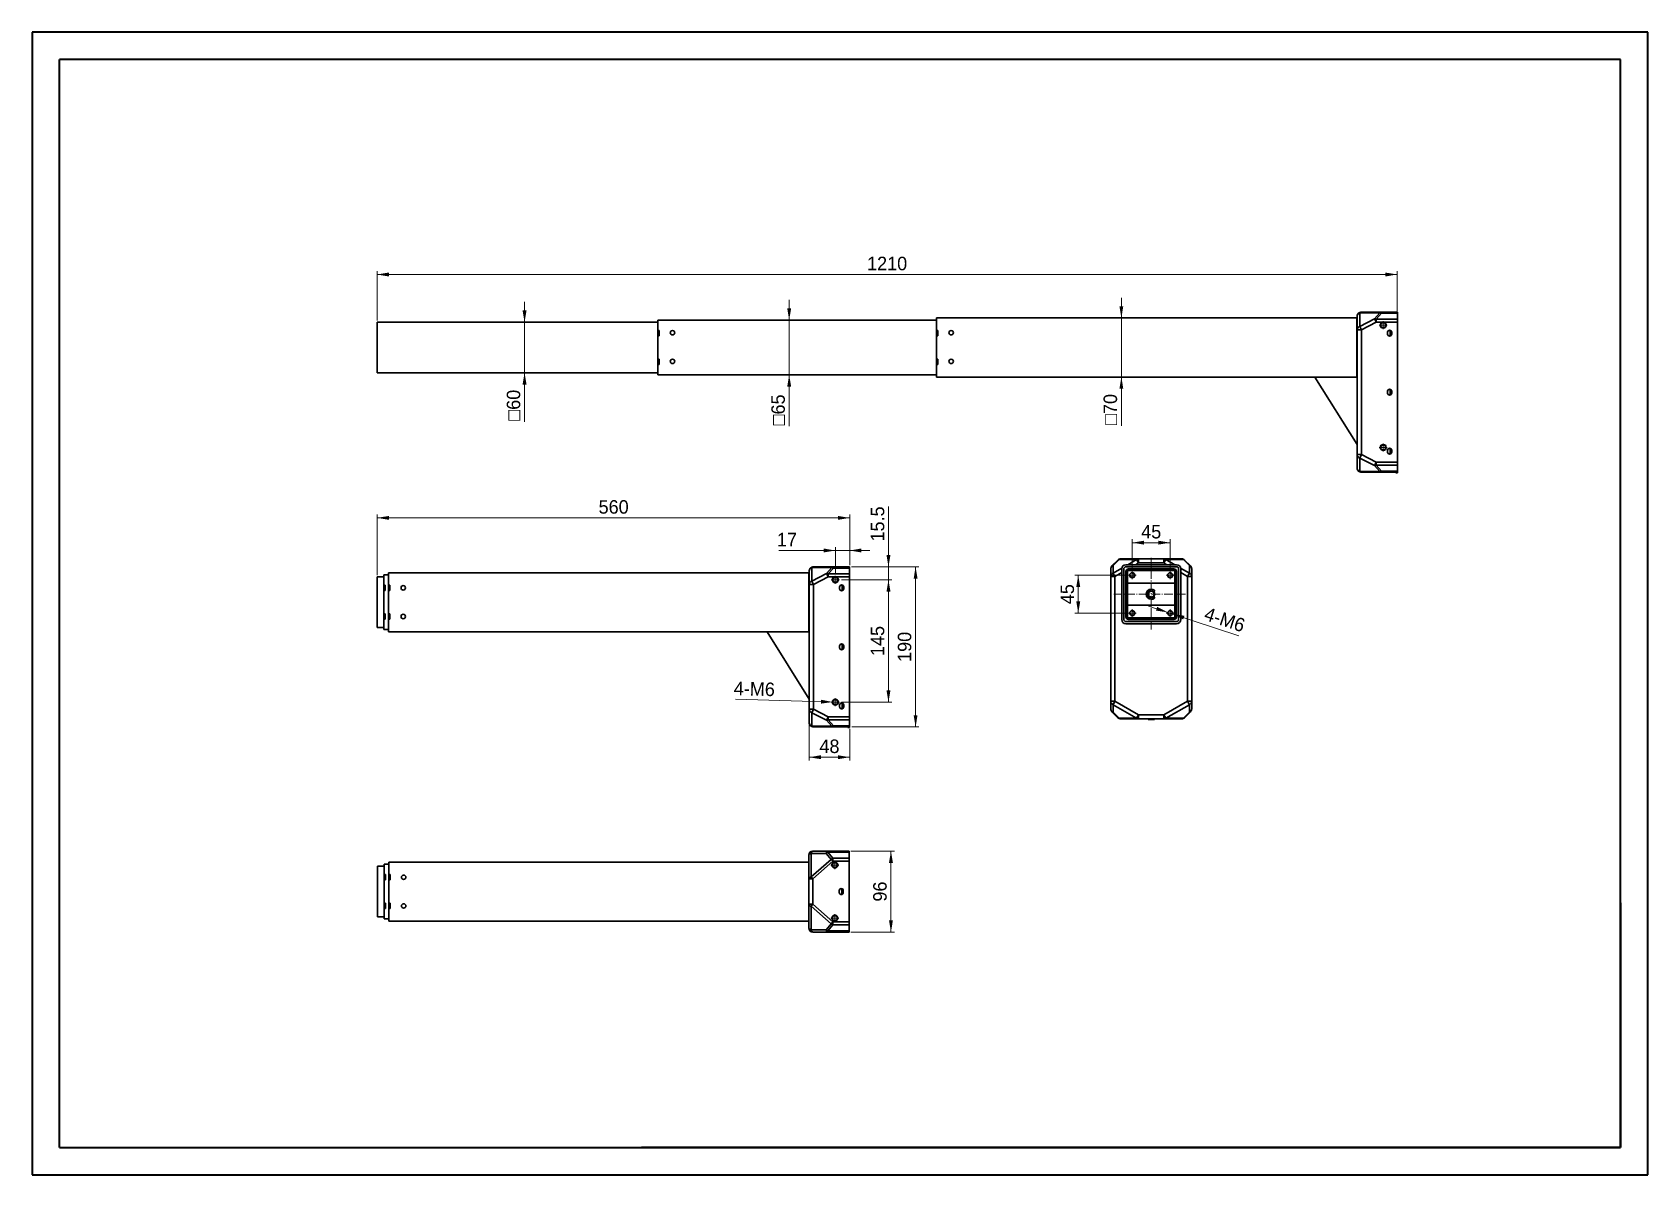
# Model space of a CAD drawing. Header units: millimetres. Extents: x 0 to 1916, y 0 to 1355.
import ezdxf

# ---------------------------------------------------------------- set-up
doc = ezdxf.new("R2010")
doc.units = ezdxf.units.MM
doc.linetypes.add('CENTER2', pattern=[7.5, 5, -1, 0.5, -1])
doc.layers.get('0').update_dxf_attribs({"lineweight": 18})
for name, color, linetype, lineweight in [('CAXA0', 7, 'Continuous', 70), ('CAXA3', 7, 'Continuous', 18), ('輪廓線', 7, 'Continuous', 20)]:
    doc.layers.add(name, color=color, linetype=linetype, lineweight=lineweight)
doc.dimstyles.new('ISO-25', dxfattribs={"dimtxt": 6, "dimasz": 6, "dimexe": 0.5, "dimexo": 0.625, "dimgap": 1.2, "dimtad": 1, "dimdsep": 46, "dimtxsty": 'Standard', "dimcen": 2.5, "dimdle": 12, "dimclrd": 3, "dimclre": 3, "dimclrt": 3, "dimadec": 0, "dimazin": 0, "dimtfac": 1, "dimtmove": 0, "dimatfit": 3, "dimfxl": 0, "dimarcsym": 0})

msp = doc.modelspace()

# ---------------------------------------------------------------- blocks, each defined once
blk = doc.blocks.new('*X4')
at = {"layer": '輪廓線', "linetype": 'Continuous', "lineweight": 15}
for points in [[(583.9, 1011.1), (581.6, 1025.1), (586.3, 1025.1)], [(583.9, 951.1), (581.6, 937.1), (586.3, 937.1)]]:
    blk.add_hatch(color=0, dxfattribs=at).paths.add_polyline_path(points, flags=0)
at = {"layer": '輪廓線', "color": 0, "linetype": 'Continuous', "lineweight": 15}
for p, q in [((583.9, 893), (583.9, 1035.1)), ((563, 1011.1), (587.9, 1011.1))]:
    blk.add_line(p, q, dxfattribs=at)
at = {"layer": '輪廓線', "color": 0, "lineweight": 15, "insert": (570.9, 912.6), "char_height": 16, "width": 78.489, "attachment_point": 5, "rotation": 90}
blk.add_mtext('{\\Fgdt,gbcbig.shx;o}60', dxfattribs=at)
blk = doc.blocks.new('*X5')
at = {"layer": '輪廓線', "linetype": 'Continuous', "lineweight": 15}
for points in [[(921.6, 495.1), (935.6, 492.8), (935.6, 497.5)], [(969.6, 495.1), (955.6, 492.8), (955.6, 497.5)]]:
    blk.add_hatch(color=0, dxfattribs=at).paths.add_polyline_path(points, flags=0)
at = {"layer": '輪廓線', "color": 0, "linetype": 'Continuous', "lineweight": 15}
for p, q in [((921.6, 534), (921.6, 491.1)), ((969.6, 529), (969.6, 491.1)), ((969.6, 495.1), (921.6, 495.1))]:
    blk.add_line(p, q, dxfattribs=at)
at = {"layer": '輪廓線', "color": 0, "lineweight": 15, "insert": (945.6, 508), "char_height": 16, "width": 41.475, "attachment_point": 5}
blk.add_mtext('48', dxfattribs=at)
blk = doc.blocks.new('*X6')
at = {"layer": '輪廓線', "linetype": 'Continuous', "lineweight": 15}
for points in [[(897.8, 1013.6), (895.5, 1027.6), (900.2, 1027.6)], [(897.8, 948.6), (895.5, 934.6), (900.2, 934.6)]]:
    blk.add_hatch(color=0, dxfattribs=at).paths.add_polyline_path(points, flags=0)
at = {"layer": '輪廓線', "color": 0, "linetype": 'Continuous', "lineweight": 15}
for p, q in [((897.8, 887.6), (897.8, 1037.6)), ((884, 1013.6), (901.8, 1013.6)), ((886, 948.6), (901.8, 948.6))]:
    blk.add_line(p, q, dxfattribs=at)
at = {"layer": '輪廓線', "color": 0, "lineweight": 15, "insert": (884.8, 907.1), "char_height": 16, "width": 77.953, "attachment_point": 5, "rotation": 90}
blk.add_mtext('{\\Fgdt,gbcbig.shx;o}65', dxfattribs=at)
blk = doc.blocks.new('*X7')
at = {"layer": '輪廓線', "linetype": 'Continuous', "lineweight": 15}
for points in [[(1291.9, 1016.1), (1294.2, 1030.1), (1289.6, 1030.1)], [(1291.9, 946.1), (1294.2, 932.1), (1289.6, 932.1)]]:
    blk.add_hatch(color=0, dxfattribs=at).paths.add_polyline_path(points, flags=0)
at = {"layer": '輪廓線', "color": 0, "linetype": 'Continuous', "lineweight": 15}
for p, q in [((1291.9, 1040.1), (1291.9, 888)), ((1278.2, 1016.1), (1295.9, 1016.1)), ((1283.8, 946.1), (1295.9, 946.1))]:
    blk.add_line(p, q, dxfattribs=at)
at = {"layer": '輪廓線', "color": 0, "lineweight": 15, "insert": (1278.9, 907.6), "char_height": 16, "width": 78.489, "attachment_point": 5, "rotation": 90}
blk.add_mtext('{\\Fgdt,gbcbig.shx;o}70', dxfattribs=at)
blk = doc.blocks.new('*X8')
at = {"layer": '輪廓線', "linetype": 'Continuous', "lineweight": 15}
for points in [[(1047.8, 721), (1045.5, 707), (1050.1, 707)], [(1047.8, 531), (1045.5, 545), (1050.1, 545)]]:
    blk.add_hatch(color=0, dxfattribs=at).paths.add_polyline_path(points, flags=0)
at = {"layer": '輪廓線', "color": 0, "linetype": 'Continuous', "lineweight": 15}
for p, q in [((971.6, 721), (1051.8, 721)), ((1047.8, 531), (1047.8, 721)), ((972.1, 531), (1051.8, 531))]:
    blk.add_line(p, q, dxfattribs=at)
at = {"layer": '輪廓線', "color": 0, "lineweight": 15, "insert": (1034.8, 626), "char_height": 16, "width": 61.14, "attachment_point": 5, "rotation": 90}
blk.add_mtext('190', dxfattribs=at)
blk = doc.blocks.new('*X9')
at = {"layer": '輪廓線', "linetype": 'Continuous', "lineweight": 15}
for points in [[(409, 779), (423, 776.7), (423, 781.3)], [(969.6, 779), (955.6, 776.7), (955.6, 781.3)]]:
    blk.add_hatch(color=0, dxfattribs=at).paths.add_polyline_path(points, flags=0)
at = {"layer": '輪廓線', "color": 0, "linetype": 'Continuous', "lineweight": 15}
for p, q in [((409, 711), (409, 783)), ((969.6, 779), (409, 779)), ((969.6, 723), (969.6, 783))]:
    blk.add_line(p, q, dxfattribs=at)
at = {"layer": '輪廓線', "color": 0, "lineweight": 15, "insert": (689.6, 791.9), "char_height": 16, "width": 63.642, "attachment_point": 5}
blk.add_mtext('560', dxfattribs=at)
blk = doc.blocks.new('*X10')
at = {"layer": '輪廓線', "linetype": 'Continuous', "lineweight": 15}
for points in [[(1015.6, 705.5), (1018, 691.5), (1013.3, 691.5)], [(1015.6, 560.5), (1018, 574.5), (1013.3, 574.5)]]:
    blk.add_hatch(color=0, dxfattribs=at).paths.add_polyline_path(points, flags=0)
at = {"layer": '輪廓線', "color": 0, "linetype": 'Continuous', "lineweight": 15}
for p, q in [((959.9, 705.5), (1019.6, 705.5)), ((1015.6, 705.5), (1015.6, 560.5)), ((959.9, 560.5), (1019.6, 560.5))]:
    blk.add_line(p, q, dxfattribs=at)
at = {"layer": '輪廓線', "color": 0, "lineweight": 15, "insert": (1002.7, 633), "char_height": 16, "width": 60.603, "attachment_point": 5, "rotation": 90}
blk.add_mtext('145', dxfattribs=at)
blk = doc.blocks.new('*X11')
at = {"layer": '輪廓線', "linetype": 'Continuous', "lineweight": 15}
for points in [[(952.6, 740.3), (938.6, 742.7), (938.6, 738)], [(969.6, 740.3), (983.6, 742.7), (983.6, 738)]]:
    blk.add_hatch(color=0, dxfattribs=at).paths.add_polyline_path(points, flags=0)
at = {"layer": '輪廓線', "color": 0, "linetype": 'Continuous', "lineweight": 15}
for p, q in [((885.7, 740.3), (993.6, 740.3)), ((952.6, 712.3), (952.6, 744.3)), ((969.6, 723), (969.6, 744.3))]:
    blk.add_line(p, q, dxfattribs=at)
at = {"layer": '輪廓線', "color": 0, "lineweight": 15, "insert": (895.2, 753.3), "char_height": 16, "width": 37.899, "attachment_point": 5}
blk.add_mtext('17', dxfattribs=at)
blk = doc.blocks.new('*X12')
at = {"layer": '輪廓線', "linetype": 'Continuous', "lineweight": 15}
for points in [[(1015.6, 721), (1013.3, 735), (1018, 735)], [(1015.6, 705.5), (1013.3, 691.5), (1018, 691.5)]]:
    blk.add_hatch(color=0, dxfattribs=at).paths.add_polyline_path(points, flags=0)
at = {"layer": '輪廓線', "color": 0, "linetype": 'Continuous', "lineweight": 15}
blk.add_line((1015.6, 681.5), (1015.6, 792.7), dxfattribs=at)
at = {"layer": '輪廓線', "color": 0, "lineweight": 15, "insert": (1002.7, 771.8), "char_height": 16, "width": 83.486, "attachment_point": 5, "rotation": 90}
blk.add_mtext('15.5', dxfattribs=at)
blk = doc.blocks.new('*X13')
at = {"layer": '輪廓線', "linetype": 'Continuous', "lineweight": 15}
blk.add_hatch(color=0, dxfattribs=at).paths.add_polyline_path([(949.6, 560.6), (935.6, 563.3), (935.5, 558.7)], flags=0)
at = {"layer": '輪廓線', "color": 0, "linetype": 'Continuous', "lineweight": 15}
blk.add_line((834.3, 563.8), (952.6, 560.5), dxfattribs=at)
at = {"layer": '輪廓線', "color": 0, "linetype": 'Continuous', "lineweight": 15, "insert": (856.5, 576.1), "char_height": 16, "width": 87.598, "attachment_point": 5, "rotation": 358.3892}
blk.add_mtext('4-M6', dxfattribs=at)
blk = doc.blocks.new('*X14')
at = {"layer": '輪廓線', "linetype": 'Continuous', "lineweight": 15}
for points in [[(409, 1067.7), (423, 1070), (423, 1065.3)], [(1619, 1067.7), (1605, 1070), (1605, 1065.3)]]:
    blk.add_hatch(color=0, dxfattribs=at).paths.add_polyline_path(points, flags=0)
at = {"layer": '輪廓線', "color": 0, "linetype": 'Continuous', "lineweight": 15}
for p, q in [((409, 1013.1), (409, 1071.7)), ((409, 1067.7), (1619, 1067.7)), ((1619, 1020.1), (1619, 1071.7))]:
    blk.add_line(p, q, dxfattribs=at)
at = {"layer": '輪廓線', "color": 0, "lineweight": 15, "insert": (1014, 1080.6), "char_height": 16, "width": 84.022, "attachment_point": 5}
blk.add_mtext('1210', dxfattribs=at)
blk = doc.blocks.new('*X15')
at = {"layer": '輪廓線', "linetype": 'Continuous', "lineweight": 15}
for points in [[(1018.6, 383.8), (1020.9, 369.8), (1016.2, 369.8)], [(1018.6, 287.8), (1020.9, 301.8), (1016.2, 301.8)]]:
    blk.add_hatch(color=0, dxfattribs=at).paths.add_polyline_path(points, flags=0)
at = {"layer": '輪廓線', "color": 0, "linetype": 'Continuous', "lineweight": 15}
for p, q in [((971, 383.8), (1022.6, 383.8)), ((1018.6, 383.8), (1018.6, 287.8)), ((971, 287.8), (1022.6, 287.8))]:
    blk.add_line(p, q, dxfattribs=at)
at = {"layer": '輪廓線', "color": 0, "lineweight": 15, "insert": (1005.6, 335.8), "char_height": 16, "width": 41.475, "attachment_point": 5, "rotation": 90}
blk.add_mtext('96', dxfattribs=at)
blk = doc.blocks.new('*X16')
at = {"layer": '輪廓線', "linetype": 'Continuous', "lineweight": 15}
for points in [[(1240.7, 711), (1238.4, 697), (1243.1, 697)], [(1240.7, 666), (1238.4, 680), (1243.1, 680)]]:
    blk.add_hatch(color=0, dxfattribs=at).paths.add_polyline_path(points, flags=0)
at = {"layer": '輪廓線', "color": 0, "linetype": 'Continuous', "lineweight": 15}
for p, q in [((1302.8, 711), (1236.7, 711)), ((1240.7, 666), (1240.7, 711)), ((1302.8, 666), (1236.7, 666))]:
    blk.add_line(p, q, dxfattribs=at)
at = {"layer": '輪廓線', "color": 0, "lineweight": 15, "insert": (1227.8, 688.5), "char_height": 16, "width": 41.296, "attachment_point": 5, "rotation": 90}
blk.add_mtext('45', dxfattribs=at)
blk = doc.blocks.new('*X17')
at = {"layer": '輪廓線', "linetype": 'Continuous', "lineweight": 15}
for points in [[(1304.8, 749.6), (1318.8, 747.3), (1318.8, 751.9)], [(1349.8, 749.6), (1335.8, 747.3), (1335.8, 751.9)]]:
    blk.add_hatch(color=0, dxfattribs=at).paths.add_polyline_path(points, flags=0)
at = {"layer": '輪廓線', "color": 0, "linetype": 'Continuous', "lineweight": 15}
for p, q in [((1304.8, 713), (1304.8, 753.6)), ((1349.8, 749.6), (1304.8, 749.6)), ((1349.8, 713), (1349.8, 753.6))]:
    blk.add_line(p, q, dxfattribs=at)
at = {"layer": '輪廓線', "color": 0, "lineweight": 15, "insert": (1327.3, 762.5), "char_height": 16, "width": 41.296, "attachment_point": 5}
blk.add_mtext('45', dxfattribs=at)
blk = doc.blocks.new('*X18')
at = {"layer": '輪廓線', "linetype": 'Continuous', "lineweight": 15}
for points in [[(1347, 666.9), (1332.9, 669.1), (1334.4, 673.5)], [(1352.7, 665.1), (1365.2, 658.5), (1366.7, 662.9)]]:
    blk.add_hatch(color=0, dxfattribs=at).paths.add_polyline_path(points, flags=0)
at = {"layer": '輪廓線', "color": 0, "linetype": 'Continuous', "lineweight": 15}
blk.add_line((1431.2, 639.2), (1324.2, 674.4), dxfattribs=at)
at = {"layer": '輪廓線', "color": 0, "lineweight": 15, "insert": (1414.5, 658.3), "char_height": 16, "width": 87.598, "attachment_point": 5, "rotation": 341.7893}
blk.add_mtext('4-M6', dxfattribs=at)

# ---------------------------------------------------------------- dimensions: what is measured, and where the dimension line sits
at = {"layer": '輪廓線', "lineweight": 15}
for base, p1, p2, picture, middle in [((1619.02, 1067.679), (409.02, 1011.077), (1619.02, 1018.077), '*X14', (1014.02, 1080.634)), ((1304.826, 749.604), (1349.826, 711.001), (1304.826, 711.001), '*X17', (1327.326, 762.515)), ((969.57, 740.339), (952.57, 710.323), (969.57, 721.023), '*X11', (895.191, 753.294))]:
    dim = msp.add_linear_dim(base=base, p1=p1, p2=p2, dimstyle='ISO-25', override={"dimtxt": 16, "dimasz": 14, "dimexe": 4, "dimexo": 2, "dimgap": 5, "dimsah": 1, "dimdle": 24, "dimclrd": 0, "dimclre": 0, "dimclrt": 0, "dimtolj": 1, "dimtzin": 8}, dxfattribs=at)
    dim.commit()
    dim.dimension.update_dxf_attribs({"geometry": picture, "text_midpoint": middle, "dimtype": 160})
for base, p1, p2, angle, picture, middle in [((583.949, 1011.077), (583.949, 951.077), (560.99, 1011.077), 90, '*X4', (570.949, 912.648)), ((897.846, 1013.577), (884.004, 948.577), (882.004, 1013.577), 90, '*X6', (884.846, 907.099)), ((1291.889, 946.077), (1276.196, 1016.077), (1281.752, 946.077), 270, '*X7', (1278.889, 907.648))]:
    dim = msp.add_linear_dim(base=base, p1=p1, p2=p2, angle=angle, text='{\\Fgdt,gbcbig.shx;o}<>', dimstyle='ISO-25', override={"dimtxt": 16, "dimasz": 14, "dimexe": 4, "dimexo": 2, "dimgap": 5, "dimsah": 1, "dimdle": 24, "dimclrd": 0, "dimclre": 0, "dimclrt": 0, "dimtolj": 1}, dxfattribs=at)
    dim.commit()
    dim.dimension.update_dxf_attribs({"geometry": picture, "text_midpoint": middle, "dimtype": 160})
for base, p1, p2, angle, picture, middle in [((1015.642, 721.023), (1015.642, 705.523), (1015.642, 721.023), 90, '*X12', (1002.686, 771.809)), ((1015.642, 560.523), (957.906, 705.523), (957.906, 560.523), 270, '*X10', (1002.686, 633.023)), ((1018.553, 287.794), (969.02, 383.794), (969.02, 287.794), 270, '*X15', (1005.642, 335.794))]:
    dim = msp.add_linear_dim(base=base, p1=p1, p2=p2, angle=angle, dimstyle='ISO-25', override={"dimtxt": 16, "dimasz": 14, "dimexe": 4, "dimexo": 2, "dimgap": 5, "dimsah": 1, "dimdle": 24, "dimclrd": 0, "dimclre": 0, "dimclrt": 0, "dimtolj": 1, "dimtzin": 8}, dxfattribs=at)
    dim.commit()
    dim.dimension.update_dxf_attribs({"geometry": picture, "text_midpoint": middle})
dim = msp.add_linear_dim(base=(409.02, 778.992), p1=(969.57, 721.023), p2=(409.02, 709.023), text='560', dimstyle='ISO-25', override={"dimtxt": 16, "dimasz": 14, "dimexe": 4, "dimexo": 2, "dimgap": 5, "dimsah": 1, "dimdle": 24, "dimclrd": 0, "dimclre": 0, "dimclrt": 0, "dimtolj": 1}, dxfattribs=at)
dim.commit()
dim.dimension.update_dxf_attribs({"geometry": '*X9', "text_midpoint": (689.57, 791.903), "dimtype": 160})
for base, p1, p2, picture, middle in [((1047.795, 721.023), (970.12, 531.023), (969.57, 721.023), '*X8', (1034.839, 626.023)), ((1240.717, 711.001), (1304.826, 666.001), (1304.826, 711.001), '*X16', (1227.806, 688.501))]:
    dim = msp.add_linear_dim(base=base, p1=p1, p2=p2, angle=90, dimstyle='ISO-25', override={"dimtxt": 16, "dimasz": 14, "dimexe": 4, "dimexo": 2, "dimgap": 5, "dimsah": 1, "dimdle": 24, "dimclrd": 0, "dimclre": 0, "dimclrt": 0, "dimtolj": 1, "dimtzin": 8}, dxfattribs=at)
    dim.commit()
    dim.dimension.update_dxf_attribs({"geometry": picture, "text_midpoint": middle, "dimtype": 160})
dim = msp.add_diameter_dim_2p(p1=(1346.976, 666.938), p2=(1352.676, 665.063), text='4-M6', dimstyle='ISO-25', override={"dimtxt": 16, "dimasz": 14, "dimexe": 4, "dimexo": 2, "dimgap": 5, "dimpost": '%%C<>', "dimsah": 1, "dimdle": 24, "dimclrd": 0, "dimclre": 0, "dimclrt": 0, "dimtolj": 1}, dxfattribs=at)
dim.commit()
dim.dimension.update_dxf_attribs({"geometry": '*X18', "text_midpoint": (1410.443, 646.059), "dimtype": 163})
dim = msp.add_radius_dim(center=(952.57, 560.523), mpoint=(949.571, 560.608), text='4-M6', dimstyle='ISO-25', override={"dimtxt": 16, "dimasz": 14, "dimexe": 4, "dimexo": 2, "dimgap": 5, "dimpost": 'R<>', "dimsah": 1, "dimdle": 24, "dimclrd": 0, "dimclre": 0, "dimclrt": 0, "dimtolj": 1}, dxfattribs=at)
dim.commit()
dim.dimension.update_dxf_attribs({"geometry": '*X13', "text_midpoint": (856.18, 563.234), "dimtype": 164})
dim = msp.add_linear_dim(base=(921.57, 495.123), p1=(969.57, 531.023), p2=(921.57, 536.023), dimstyle='ISO-25', override={"dimtxt": 16, "dimasz": 14, "dimexe": 4, "dimexo": 2, "dimgap": 5, "dimsah": 1, "dimdle": 24, "dimclrd": 0, "dimclre": 0, "dimclrt": 0, "dimtolj": 1, "dimtzin": 8}, dxfattribs=at)
dim.commit()
dim.dimension.update_dxf_attribs({"geometry": '*X5', "text_midpoint": (945.57, 508.033)})

# ---------------------------------------------------------------- linework, layer by layer
at = {"linetype": 'Continuous', "lineweight": 30}
for p, q in [((1072.47, 1016.077), (1571.02, 1016.077)), ((1072.47, 1011.077), (1072.47, 1016.077)), ((1571.02, 1016.077), (1571.02, 946.077)), ((1571.57, 1018.077), (1571.57, 838.077)), ((1571.57, 1018.077), (1571.57, 838.077)), ((1598.339, 1022.059), (1574.579, 1022.059)), ((1598.339, 1022.059), (1574.579, 1022.059)), ((1574.579, 1022.059), (1574.579, 1006.138)), ((1574.579, 1022.059), (1574.579, 1006.138)), ((1619.57, 1023.077), (1576.57, 1023.077)), ((1619.57, 1023.077), (1576.57, 1023.077)), ((1592.278, 1014.988), (1598.339, 1022.059)), ((1592.278, 1014.988), (1598.339, 1022.059)), ((1594.269, 1014.541), (1600.33, 1021.612)), ((1594.269, 1014.541), (1600.33, 1021.612)), ((1600.33, 1021.612), (1600.33, 1023.077)), ((1600.33, 1021.612), (1600.33, 1023.077)), ((1619.57, 1021.612), (1600.33, 1021.612)), ((1619.57, 1021.612), (1600.33, 1021.612)), ((1619.57, 1023.077), (1619.57, 833.077)), ((1619.57, 1023.077), (1619.57, 832.327)), ((409.02, 1011.077), (741.92, 1011.077)), ((409.02, 1011.077), (409.02, 951.077)), ((741.92, 1013.577), (1072.47, 1013.577)), ((741.92, 1008.577), (741.92, 1013.577)), ((741.92, 1001.327), (741.92, 1008.577)), ((741.92, 960.452), (741.92, 1001.702)), ((741.92, 1001.327), (743.52, 1001.327)), ((743.52, 1001.327), (743.52, 994.827)), ((1072.47, 1001.327), (1072.47, 1011.077)), ((1072.47, 960.452), (1072.47, 1001.702)), ((1072.47, 1001.327), (1074.07, 1001.327)), ((1074.07, 1001.327), (1074.07, 994.827)), ((1571.57, 1002.156), (1576.57, 1002.156)), ((1571.57, 1002.156), (1576.57, 1002.156)), ((1574.579, 1006.138), (1592.278, 1014.988)), ((1574.579, 1006.138), (1592.278, 1014.988)), ((1576.57, 1002.156), (1574.579, 1006.138)), ((1576.57, 1002.156), (1574.579, 1006.138)), ((1576.57, 1002.156), (1594.269, 1011.006)), ((1576.57, 1002.156), (1594.269, 1011.006)), ((1576.57, 853.998), (1576.57, 1002.156)), ((1576.57, 853.998), (1576.57, 1002.156)), ((1594.269, 1011.006), (1592.278, 1014.988)), ((1594.269, 1011.006), (1592.278, 1014.988)), ((1594.269, 1014.541), (1619.57, 1014.541)), ((1594.269, 1014.541), (1619.57, 1014.541)), ((1594.269, 1011.006), (1594.269, 1014.541)), ((1594.269, 1011.006), (1594.269, 1014.541)), ((1594.269, 1011.006), (1601.868, 1011.006)), ((1594.269, 1011.006), (1601.868, 1011.006)), ((1601.868, 1011.006), (1601.968, 1010.516)), ((1601.868, 1011.006), (1601.968, 1010.516)), ((1603.272, 1011.006), (1603.171, 1010.516)), ((1603.272, 1011.006), (1603.171, 1010.516)), ((1603.272, 1011.006), (1619.57, 1011.006)), ((1603.272, 1011.006), (1619.57, 1011.006)), ((1607.57, 999.077), (1607.57, 997.077)), ((1607.57, 999.077), (1607.57, 997.077)), ((1607.72, 997.077), (1607.72, 999.077)), ((1610.72, 994.818), (1610.72, 1001.335)), ((1612.42, 997.077), (1612.42, 999.077)), ((1612.57, 997.077), (1612.57, 999.077)), ((1612.57, 997.077), (1612.57, 999.077)), ((741.92, 994.827), (743.52, 994.827)), ((1072.47, 994.827), (1074.07, 994.827)), ((741.92, 967.327), (743.52, 967.327)), ((741.92, 960.827), (743.52, 960.827)), ((741.92, 953.577), (741.92, 960.827)), ((743.52, 967.327), (743.52, 960.827)), ((1072.47, 967.327), (1074.07, 967.327)), ((1072.47, 960.827), (1074.07, 960.827)), ((1072.47, 951.077), (1072.47, 960.827)), ((1074.07, 967.327), (1074.07, 960.827)), ((409.02, 951.077), (741.92, 951.077)), ((741.92, 948.577), (741.92, 953.577)), ((741.92, 948.577), (1072.47, 948.577)), ((1072.47, 946.077), (1072.47, 951.077)), ((1072.47, 946.077), (1571.02, 946.077)), ((1571.57, 866.077), (1521.57, 946.077)), ((1607.57, 929.077), (1607.57, 927.077)), ((1607.57, 929.077), (1607.57, 927.077)), ((1607.72, 927.077), (1607.72, 929.077)), ((1610.72, 924.818), (1610.72, 931.335)), ((1612.42, 927.077), (1612.42, 929.077)), ((1612.57, 927.077), (1612.57, 929.077)), ((1612.57, 927.077), (1612.57, 929.077)), ((1571.57, 853.998), (1576.57, 853.998)), ((1571.57, 853.998), (1576.57, 853.998)), ((1576.57, 853.998), (1574.579, 850.015)), ((1576.57, 853.998), (1574.579, 850.015)), ((1574.579, 850.015), (1592.278, 841.166)), ((1574.579, 850.015), (1592.278, 841.166)), ((1574.579, 834.095), (1574.579, 850.015)), ((1574.579, 834.095), (1574.579, 850.015)), ((1576.57, 853.998), (1594.269, 845.148)), ((1576.57, 853.998), (1594.269, 845.148)), ((1594.269, 845.148), (1592.278, 841.166)), ((1594.269, 845.148), (1592.278, 841.166)), ((1594.269, 845.148), (1619.57, 845.148)), ((1594.269, 845.148), (1619.57, 845.148)), ((1594.269, 845.148), (1594.269, 841.612)), ((1594.269, 845.148), (1594.269, 841.612)), ((1607.57, 859.077), (1607.57, 857.077)), ((1607.57, 859.077), (1607.57, 857.077)), ((1607.72, 857.077), (1607.72, 859.077)), ((1610.72, 854.818), (1610.72, 861.335)), ((1612.42, 857.077), (1612.42, 859.077)), ((1612.57, 857.077), (1612.57, 859.077)), ((1612.57, 857.077), (1612.57, 859.077)), ((1598.339, 834.095), (1574.579, 834.095)), ((1598.339, 834.095), (1574.579, 834.095)), ((1619.57, 833.077), (1576.57, 833.077)), ((1619.57, 833.077), (1576.57, 833.077)), ((1592.278, 841.166), (1598.339, 834.095)), ((1592.278, 841.166), (1598.339, 834.095)), ((1594.269, 841.612), (1619.57, 841.612)), ((1594.269, 841.612), (1619.57, 841.612)), ((1594.269, 841.612), (1600.33, 834.541)), ((1594.269, 841.612), (1600.33, 834.541)), ((1619.57, 834.541), (1600.33, 834.541)), ((1619.57, 834.541), (1600.33, 834.541)), ((1600.33, 834.541), (1600.33, 833.077)), ((1600.33, 834.541), (1600.33, 833.077)), ((1617.57, 833.077), (1617.57, 832.327)), ((1617.57, 832.327), (1619.57, 832.327)), ((1287.838, 729.036), (1280.767, 721.965)), ((1287.838, 729.036), (1280.767, 721.965)), ((1289.098, 729.483), (1282.027, 722.412)), ((1289.098, 729.483), (1282.027, 722.412)), ((1309.889, 729.483), (1289.098, 729.483)), ((1309.889, 729.483), (1289.098, 729.483)), ((1291.374, 730.501), (1363.232, 730.501)), ((1291.374, 730.501), (1363.232, 730.501)), ((1299.42, 723.501), (1309.889, 729.483)), ((1299.42, 723.501), (1309.889, 729.483)), ((1312.164, 725.501), (1309.889, 729.483)), ((1312.164, 725.501), (1309.889, 729.483)), ((1312.164, 725.501), (1312.164, 730.501)), ((1312.164, 725.501), (1312.164, 730.501)), ((1342.441, 730.501), (1342.441, 725.501)), ((1342.441, 730.501), (1342.441, 725.501)), ((1342.441, 725.501), (1344.717, 729.483)), ((1342.441, 725.501), (1344.717, 729.483)), ((1365.507, 729.483), (1344.717, 729.483)), ((1365.507, 729.483), (1344.717, 729.483)), ((1344.717, 729.483), (1355.186, 723.501)), ((1344.717, 729.483), (1355.186, 723.501)), ((1372.578, 722.412), (1365.507, 729.483)), ((1372.578, 722.412), (1365.507, 729.483)), ((1373.838, 721.965), (1366.767, 729.036)), ((1373.838, 721.965), (1366.767, 729.036)), ((409.02, 709.023), (416.92, 709.023)), ((409.02, 709.023), (409.02, 649.023)), ((416.92, 711.523), (422.47, 711.523)), ((416.92, 706.523), (416.92, 711.523)), ((422.47, 714.023), (921.02, 714.023)), ((422.47, 709.023), (422.47, 714.023)), ((422.47, 699.273), (422.47, 709.023)), ((921.02, 714.023), (921.02, 644.023)), ((921.57, 716.023), (921.57, 536.023)), ((921.57, 716.023), (921.57, 536.023)), ((948.339, 720.006), (924.579, 720.006)), ((948.339, 720.006), (924.579, 720.006)), ((924.579, 720.006), (924.579, 704.085)), ((924.579, 720.006), (924.579, 704.085)), ((924.579, 704.085), (942.278, 712.934)), ((924.579, 704.085), (942.278, 712.934)), ((969.57, 721.023), (926.57, 721.023)), ((969.57, 721.023), (926.57, 721.023)), ((942.278, 712.934), (948.339, 720.006)), ((942.278, 712.934), (948.339, 720.006)), ((944.269, 708.952), (942.278, 712.934)), ((944.269, 708.952), (942.278, 712.934)), ((944.269, 712.488), (950.33, 719.559)), ((944.269, 712.488), (950.33, 719.559)), ((944.269, 712.488), (969.57, 712.488)), ((944.269, 712.488), (969.57, 712.488)), ((944.269, 708.952), (944.269, 712.488)), ((944.269, 708.952), (944.269, 712.488)), ((950.33, 719.559), (950.33, 721.023)), ((950.33, 719.559), (950.33, 721.023)), ((969.57, 719.559), (950.33, 719.559)), ((969.57, 719.559), (950.33, 719.559)), ((969.57, 721.023), (969.57, 531.023)), ((969.57, 721.023), (969.57, 530.273)), ((1279.303, 718.43), (1279.303, 552.572)), ((1279.303, 718.43), (1279.303, 552.572)), ((1279.303, 709.58), (1284.303, 709.58)), ((1279.303, 709.58), (1284.303, 709.58)), ((1282.027, 722.412), (1282.027, 713.562)), ((1282.027, 722.412), (1282.027, 713.562)), ((1282.027, 713.562), (1292.405, 719.493)), ((1282.027, 713.562), (1292.405, 719.493)), ((1284.303, 709.58), (1282.027, 713.562)), ((1284.303, 709.58), (1282.027, 713.562)), ((1284.303, 709.58), (1292.303, 714.152)), ((1284.303, 709.58), (1292.303, 714.152)), ((1284.303, 561.422), (1284.303, 709.58)), ((1284.303, 561.422), (1284.303, 709.58)), ((1292.303, 718.501), (1292.303, 658.501)), ((1294.803, 718.501), (1294.803, 658.501)), ((1357.303, 723.501), (1297.303, 723.501)), ((1357.303, 721.001), (1297.303, 721.001)), ((1297.303, 715.501), (1297.303, 661.501)), ((1299.303, 715.501), (1299.303, 661.501)), ((1354.303, 718.501), (1300.303, 718.501)), ((1354.303, 716.501), (1300.303, 716.501)), ((1308.664, 723.501), (1312.164, 725.501)), ((1308.664, 723.501), (1312.164, 725.501)), ((1312.164, 725.501), (1342.441, 725.501)), ((1312.164, 725.501), (1342.441, 725.501)), ((1342.441, 725.501), (1345.941, 723.501)), ((1342.441, 725.501), (1345.941, 723.501)), ((1355.303, 661.501), (1355.303, 715.501)), ((1357.303, 661.501), (1357.303, 715.501)), ((1359.803, 658.501), (1359.803, 718.501)), ((1362.2, 719.493), (1372.578, 713.562)), ((1362.2, 719.493), (1372.578, 713.562)), ((1362.303, 658.501), (1362.303, 718.501)), ((1362.303, 714.152), (1370.303, 709.58)), ((1362.303, 714.152), (1370.303, 709.58)), ((1370.303, 709.58), (1372.578, 713.562)), ((1370.303, 709.58), (1372.578, 713.562)), ((1370.303, 709.58), (1375.303, 709.58)), ((1370.303, 709.58), (1375.303, 709.58)), ((1370.303, 709.58), (1370.303, 561.422)), ((1370.303, 709.58), (1370.303, 561.422)), ((1372.578, 713.562), (1372.578, 722.412)), ((1372.578, 713.562), (1372.578, 722.412)), ((1375.303, 718.43), (1375.303, 552.572)), ((1375.303, 718.43), (1375.303, 552.572)), ((416.92, 699.273), (416.92, 706.523)), ((416.92, 658.398), (416.92, 699.648)), ((416.92, 699.273), (418.52, 699.273)), ((416.92, 692.773), (418.52, 692.773)), ((418.52, 699.273), (418.52, 692.773)), ((422.47, 699.273), (424.07, 699.273)), ((422.47, 657.896), (422.47, 699.146)), ((422.47, 692.773), (424.07, 692.773)), ((424.07, 699.273), (424.07, 692.773)), ((921.57, 700.102), (926.57, 700.102)), ((921.57, 700.102), (926.57, 700.102)), ((926.57, 700.102), (924.579, 704.085)), ((926.57, 700.102), (924.579, 704.085)), ((926.57, 700.102), (944.269, 708.952)), ((926.57, 700.102), (944.269, 708.952)), ((926.57, 551.944), (926.57, 700.102)), ((926.57, 551.944), (926.57, 700.102)), ((944.269, 708.952), (951.868, 708.952)), ((944.269, 708.952), (951.868, 708.952)), ((951.868, 708.952), (951.968, 708.462)), ((951.868, 708.952), (951.968, 708.462)), ((953.272, 708.952), (953.171, 708.462)), ((953.272, 708.952), (953.171, 708.462)), ((953.272, 708.952), (969.57, 708.952)), ((953.272, 708.952), (969.57, 708.952)), ((957.57, 697.023), (957.57, 695.023)), ((957.57, 697.023), (957.57, 695.023)), ((957.72, 695.023), (957.72, 697.023)), ((960.72, 692.765), (960.72, 699.282)), ((962.42, 695.023), (962.42, 697.023)), ((962.57, 695.023), (962.57, 697.023)), ((962.57, 695.023), (962.57, 697.023)), ((1299.303, 701.501), (1355.303, 701.501)), ((1322.985, 689.768), (1323.687, 690.152)), ((1323.328, 689.956), (1323.124, 690.031)), ((1323.607, 690.519), (1323.209, 690.37)), ((1323.209, 690.37), (1323.358, 689.972)), ((1323.517, 690.933), (1324.298, 691.103)), ((1323.687, 690.152), (1323.517, 690.933)), ((1324.325, 691.478), (1323.902, 691.448)), ((1323.902, 691.448), (1323.932, 691.024)), ((1324.298, 691.103), (1324.355, 691.901)), ((1324.355, 691.901), (1325.153, 691.844)), ((1324.87, 692.287), (1324.779, 691.871)), ((1325.179, 692.219), (1324.87, 692.287)), ((1325.09, 692.374), (1325.248, 692.1)), ((1325.153, 691.844), (1325.432, 692.594)), ((1325.432, 692.594), (1326.182, 692.315)), ((1326.182, 692.315), (1326.661, 692.955)), ((1326.661, 692.955), (1327.301, 692.476)), ((1327.301, 692.476), (1327.941, 692.955)), ((1327.941, 692.955), (1328.421, 692.315)), ((1328.421, 692.315), (1329.17, 692.595)), ((1329.17, 692.595), (1329.45, 691.846)), ((1329.45, 691.846), (1330.248, 691.903)), ((1330.248, 691.903), (1330.305, 691.106)), ((1330.76, 691.805), (1330.264, 691.673)), ((1330.704, 691.448), (1330.278, 691.478)), ((1330.305, 691.106), (1331.087, 690.936)), ((1330.673, 691.026), (1330.704, 691.448)), ((1331.087, 690.936), (1330.917, 690.154)), ((1330.917, 690.154), (1331.62, 689.771)), ((1331.396, 690.37), (1330.997, 690.519)), ((1331.248, 689.974), (1331.396, 690.37)), ((1299.303, 675.501), (1355.303, 675.501)), ((1322.803, 688.501), (1323.368, 689.067)), ((1323.371, 687.933), (1322.803, 688.501)), ((1323.368, 689.067), (1322.985, 689.768)), ((1322.987, 687.227), (1323.371, 687.933)), ((1323.689, 686.845), (1322.987, 687.227)), ((1323.124, 686.971), (1323.323, 687.044)), ((1323.357, 687.026), (1323.209, 686.632)), ((1323.209, 686.632), (1323.611, 686.482)), ((1323.52, 686.063), (1323.689, 686.845)), ((1324.302, 685.894), (1323.52, 686.063)), ((1323.932, 685.974), (1323.902, 685.554)), ((1323.902, 685.554), (1324.329, 685.524)), ((1324.36, 685.097), (1324.302, 685.894)), ((1325.158, 685.155), (1324.36, 685.097)), ((1324.78, 685.127), (1324.87, 684.715)), ((1324.87, 684.715), (1325.179, 684.783)), ((1325.251, 684.906), (1325.09, 684.628)), ((1325.438, 684.405), (1325.158, 685.155)), ((1326.187, 684.686), (1325.438, 684.405)), ((1326.667, 684.046), (1326.187, 684.686)), ((1327.307, 684.526), (1326.667, 684.046)), ((1327.948, 684.047), (1327.307, 684.526)), ((1328.426, 684.688), (1327.948, 684.047)), ((1329.176, 684.409), (1328.426, 684.688)), ((1329.455, 685.159), (1329.176, 684.409)), ((1330.253, 685.103), (1329.455, 685.159)), ((1330.309, 685.901), (1330.253, 685.103)), ((1330.269, 685.328), (1330.76, 685.196)), ((1330.282, 685.524), (1330.704, 685.554)), ((1331.09, 686.071), (1330.309, 685.901)), ((1330.704, 685.554), (1330.673, 685.98)), ((1331.621, 687.236), (1330.92, 686.853)), ((1330.92, 686.853), (1331.09, 686.071)), ((1331, 686.484), (1331.396, 686.632)), ((1331.62, 689.771), (1331.237, 689.069)), ((1331.237, 689.069), (1331.803, 688.504)), ((1331.803, 688.504), (1331.238, 687.938)), ((1331.238, 687.938), (1331.621, 687.236)), ((1331.396, 686.632), (1331.247, 687.032)), ((1331.757, 689.141), (1331.458, 689.365)), ((1331.461, 687.639), (1331.757, 687.861)), ((1331.757, 687.861), (1331.533, 688.159)), ((1331.536, 688.846), (1331.757, 689.141)), ((416.92, 665.273), (418.52, 665.273)), ((416.92, 658.773), (418.52, 658.773)), ((416.92, 651.523), (416.92, 658.773)), ((416.92, 646.523), (416.92, 651.523)), ((418.52, 665.273), (418.52, 658.773)), ((422.47, 665.273), (424.07, 665.273)), ((422.47, 658.773), (424.07, 658.773)), ((422.47, 649.023), (422.47, 658.773)), ((424.07, 665.273), (424.07, 658.773)), ((1297.303, 656.001), (1357.303, 656.001)), ((1297.303, 653.501), (1357.303, 653.501)), ((1300.303, 660.501), (1354.303, 660.501)), ((1300.303, 658.501), (1354.303, 658.501)), ((409.02, 649.023), (416.92, 649.023)), ((416.92, 646.523), (422.47, 646.523)), ((422.47, 644.023), (422.47, 649.023)), ((422.47, 644.023), (921.02, 644.023)), ((921.57, 564.023), (871.57, 644.023)), ((957.57, 627.023), (957.57, 625.023)), ((957.57, 627.023), (957.57, 625.023)), ((957.72, 625.023), (957.72, 627.023)), ((960.72, 622.765), (960.72, 629.282)), ((962.42, 625.023), (962.42, 627.023)), ((962.57, 625.023), (962.57, 627.023)), ((962.57, 625.023), (962.57, 627.023)), ((957.57, 557.023), (957.57, 555.023)), ((957.57, 557.023), (957.57, 555.023)), ((957.72, 555.023), (957.72, 557.023)), ((960.72, 552.765), (960.72, 559.282)), ((962.42, 555.023), (962.42, 557.023)), ((962.57, 555.023), (962.57, 557.023)), ((962.57, 555.023), (962.57, 557.023)), ((1279.303, 561.422), (1284.303, 561.422)), ((1279.303, 561.422), (1284.303, 561.422)), ((1284.303, 561.422), (1282.027, 557.44)), ((1284.303, 561.422), (1282.027, 557.44)), ((1282.027, 557.44), (1309.889, 541.519)), ((1282.027, 557.44), (1309.889, 541.519)), ((1282.027, 548.59), (1282.027, 557.44)), ((1282.027, 548.59), (1282.027, 557.44)), ((1284.303, 561.422), (1312.164, 545.501)), ((1284.303, 561.422), (1312.164, 545.501)), ((1342.441, 545.501), (1370.303, 561.422)), ((1342.441, 545.501), (1370.303, 561.422)), ((1344.717, 541.519), (1372.578, 557.44)), ((1344.717, 541.519), (1372.578, 557.44)), ((1370.303, 561.422), (1372.578, 557.44)), ((1370.303, 561.422), (1372.578, 557.44)), ((1370.303, 561.422), (1375.303, 561.422)), ((1370.303, 561.422), (1375.303, 561.422)), ((1372.578, 557.44), (1372.578, 548.59)), ((1372.578, 557.44), (1372.578, 548.59)), ((921.57, 551.944), (926.57, 551.944)), ((921.57, 551.944), (926.57, 551.944)), ((926.57, 551.944), (924.579, 547.962)), ((926.57, 551.944), (924.579, 547.962)), ((924.579, 547.962), (942.278, 539.112)), ((924.579, 547.962), (942.278, 539.112)), ((924.579, 532.041), (924.579, 547.962)), ((924.579, 532.041), (924.579, 547.962)), ((926.57, 551.944), (944.269, 543.094)), ((926.57, 551.944), (944.269, 543.094)), ((944.269, 543.094), (942.278, 539.112)), ((944.269, 543.094), (942.278, 539.112)), ((942.278, 539.112), (948.339, 532.041)), ((942.278, 539.112), (948.339, 532.041)), ((944.269, 543.094), (969.57, 543.094)), ((944.269, 543.094), (969.57, 543.094)), ((944.269, 543.094), (944.269, 539.559)), ((944.269, 543.094), (944.269, 539.559)), ((944.269, 539.559), (969.57, 539.559)), ((944.269, 539.559), (969.57, 539.559)), ((944.269, 539.559), (950.33, 532.488)), ((944.269, 539.559), (950.33, 532.488)), ((1287.838, 541.965), (1280.767, 549.036)), ((1287.838, 541.965), (1280.767, 549.036)), ((1289.098, 541.519), (1282.027, 548.59)), ((1289.098, 541.519), (1282.027, 548.59)), ((1309.889, 541.519), (1289.098, 541.519)), ((1309.889, 541.519), (1289.098, 541.519)), ((1291.374, 540.501), (1363.232, 540.501)), ((1291.374, 540.501), (1363.232, 540.501)), ((1312.164, 545.501), (1309.889, 541.519)), ((1312.164, 545.501), (1309.889, 541.519)), ((1312.164, 545.501), (1312.164, 540.501)), ((1312.164, 545.501), (1312.164, 540.501)), ((1312.164, 545.501), (1342.441, 545.501)), ((1312.164, 545.501), (1342.441, 545.501)), ((1323.553, 540.501), (1323.553, 539.751)), ((1323.553, 539.751), (1331.053, 539.751)), ((1331.053, 540.501), (1331.053, 539.751)), ((1342.441, 545.501), (1344.717, 541.519)), ((1342.441, 545.501), (1344.717, 541.519)), ((1342.441, 540.501), (1342.441, 545.501)), ((1342.441, 540.501), (1342.441, 545.501)), ((1365.507, 541.519), (1344.717, 541.519)), ((1365.507, 541.519), (1344.717, 541.519)), ((1372.578, 548.59), (1365.507, 541.519)), ((1372.578, 548.59), (1365.507, 541.519)), ((1366.767, 541.965), (1373.838, 549.036)), ((1366.767, 541.965), (1373.838, 549.036)), ((948.339, 532.041), (924.579, 532.041)), ((948.339, 532.041), (924.579, 532.041)), ((969.57, 531.023), (926.57, 531.023)), ((969.57, 531.023), (926.57, 531.023)), ((969.57, 532.488), (950.33, 532.488)), ((969.57, 532.488), (950.33, 532.488)), ((950.33, 532.488), (950.33, 531.023)), ((950.33, 532.488), (950.33, 531.023)), ((967.57, 531.023), (967.57, 530.273)), ((967.57, 530.273), (969.57, 530.273)), ((969.02, 383.794), (926.02, 383.794)), ((969.02, 383.794), (926.02, 383.794)), ((943.719, 382.33), (943.719, 383.794)), ((943.719, 382.33), (943.719, 383.794)), ((969.02, 287.794), (969.02, 383.794)), ((969.02, 339.794), (969.02, 383.794)), ((409.57, 365.794), (417.47, 365.794)), ((409.57, 365.794), (409.57, 305.794)), ((417.47, 368.294), (423.02, 368.294)), ((417.47, 368.294), (417.47, 363.294)), ((423.02, 370.794), (921.02, 370.794)), ((423.02, 370.794), (423.02, 365.794)), ((423.02, 365.794), (423.02, 356.044)), ((921.02, 378.794), (921.02, 292.794)), ((921.02, 378.794), (921.02, 292.794)), ((921.02, 300.794), (921.02, 370.794)), ((941.728, 381.07), (924.029, 381.07)), ((941.728, 381.07), (924.029, 381.07)), ((924.029, 381.07), (924.029, 353.208)), ((924.029, 381.07), (924.029, 353.208)), ((924.029, 353.208), (947.789, 373.998)), ((924.029, 353.208), (947.789, 373.998)), ((926.02, 350.933), (949.78, 371.723)), ((926.02, 350.933), (949.78, 371.723)), ((947.789, 373.998), (941.728, 381.07)), ((947.789, 373.998), (941.728, 381.07)), ((969.02, 382.33), (943.719, 382.33)), ((969.02, 382.33), (943.719, 382.33)), ((949.78, 375.258), (943.719, 382.33)), ((949.78, 375.258), (943.719, 382.33)), ((949.78, 371.723), (947.789, 373.998)), ((949.78, 371.723), (947.789, 373.998)), ((949.78, 375.258), (969.02, 375.258)), ((949.78, 375.258), (969.02, 375.258)), ((949.78, 371.723), (949.78, 375.258)), ((949.78, 371.723), (949.78, 375.258)), ((949.78, 371.723), (969.02, 371.723)), ((949.78, 371.723), (969.02, 371.723)), ((417.47, 363.294), (417.47, 356.044)), ((417.47, 356.419), (417.47, 315.169)), ((417.47, 356.044), (419.07, 356.044)), ((417.47, 349.544), (419.07, 349.544)), ((419.07, 349.544), (419.07, 356.044)), ((423.02, 356.419), (423.02, 315.169)), ((423.02, 356.044), (424.62, 356.044)), ((423.02, 349.544), (424.62, 349.544)), ((424.62, 356.044), (424.62, 349.544)), ((921.02, 350.933), (926.02, 350.933)), ((921.02, 350.933), (926.02, 350.933)), ((926.02, 350.933), (924.029, 353.208)), ((926.02, 350.933), (924.029, 353.208)), ((926.02, 350.933), (926.02, 320.656)), ((926.02, 350.933), (926.02, 320.656)), ((957.02, 334.794), (957.02, 336.794)), ((957.166, 334.816), (957.166, 336.772)), ((960.17, 339.052), (960.17, 332.536)), ((961.87, 336.794), (961.87, 334.794)), ((962.02, 336.794), (962.02, 334.794)), ((969.02, 287.794), (969.02, 331.794)), ((417.47, 322.044), (419.07, 322.044)), ((417.47, 315.544), (419.07, 315.544)), ((417.47, 315.544), (417.47, 308.294)), ((417.47, 308.294), (417.47, 303.294)), ((419.07, 315.544), (419.07, 322.044)), ((423.02, 322.044), (424.62, 322.044)), ((423.02, 315.544), (424.62, 315.544)), ((423.02, 315.544), (423.02, 305.794)), ((424.62, 322.044), (424.62, 315.544)), ((926.02, 320.656), (921.02, 320.656)), ((926.02, 320.656), (921.02, 320.656)), ((926.02, 320.656), (924.029, 318.38)), ((926.02, 320.656), (924.029, 318.38)), ((947.789, 297.59), (924.029, 318.38)), ((947.789, 297.59), (924.029, 318.38)), ((924.029, 318.38), (924.029, 290.518)), ((924.029, 318.38), (924.029, 290.518)), ((949.78, 299.865), (926.02, 320.656)), ((949.78, 299.865), (926.02, 320.656)), ((409.57, 305.794), (417.47, 305.794)), ((417.47, 303.294), (423.02, 303.294)), ((423.02, 305.794), (423.02, 300.794)), ((423.02, 300.794), (921.02, 300.794)), ((924.029, 290.518), (941.728, 290.518)), ((924.029, 290.518), (941.728, 290.518)), ((926.02, 287.794), (969.02, 287.794)), ((926.02, 287.794), (969.02, 287.794)), ((941.728, 290.518), (947.789, 297.59)), ((941.728, 290.518), (947.789, 297.59)), ((943.719, 289.258), (949.78, 296.33)), ((943.719, 289.258), (949.78, 296.33)), ((943.719, 289.258), (969.02, 289.258)), ((943.719, 289.258), (969.02, 289.258)), ((943.719, 287.794), (943.719, 289.258)), ((943.719, 287.794), (943.719, 289.258)), ((949.78, 299.865), (947.789, 297.59)), ((949.78, 299.865), (947.789, 297.59)), ((969.02, 299.865), (949.78, 299.865)), ((969.02, 299.865), (949.78, 299.865)), ((949.78, 296.33), (949.78, 299.865)), ((949.78, 296.33), (949.78, 299.865)), ((969.02, 296.33), (949.78, 296.33)), ((969.02, 296.33), (949.78, 296.33))]:
    msp.add_line(p, q, dxfattribs=at)
at = {"linetype": 'CENTER2', "lineweight": 15, "ltscale": 2}
for p, q in [((1597.784, 1007.577), (1607.356, 1007.577)), ((1602.57, 1012.377), (1602.57, 1002.777)), ((1597.784, 862.577), (1607.356, 862.577)), ((1602.57, 867.377), (1602.57, 857.777)), ((1327.326, 731.726), (1327.326, 645.276)), ((952.57, 710.323), (952.57, 700.723)), ((1300.04, 711.001), (1309.612, 711.001)), ((1304.826, 706.201), (1304.826, 715.801)), ((1345.04, 711.001), (1354.612, 711.001)), ((1349.826, 706.201), (1349.826, 715.801)), ((947.784, 705.523), (957.356, 705.523)), ((1282.801, 688.501), (1371.851, 688.501)), ((1304.826, 661.201), (1304.826, 670.801)), ((1349.826, 661.201), (1349.826, 670.801)), ((1300.04, 666.001), (1309.612, 666.001)), ((1345.04, 666.001), (1354.612, 666.001)), ((947.784, 560.523), (957.356, 560.523)), ((952.57, 565.323), (952.57, 555.723)), ((947.234, 367.294), (956.806, 367.294)), ((952.02, 372.094), (952.02, 362.494)), ((952.02, 309.094), (952.02, 299.494)), ((947.234, 304.294), (956.806, 304.294))]:
    msp.add_line(p, q, dxfattribs=at)
at = {"linetype": 'Continuous', "lineweight": 30}
for centre, radius in [((759.42, 998.579), 2.6), ((1089.97, 998.579), 2.6), ((1602.57, 1007.577), 3), ((1602.57, 1007.577), 3), ((759.42, 964.579), 2.6), ((1089.97, 964.579), 2.6), ((1602.57, 862.577), 3.5), ((1602.57, 862.577), 3.5), ((1602.57, 862.577), 3), ((1602.57, 862.577), 3), ((1304.826, 711.001), 3), ((1349.826, 711.001), 3), ((439.97, 696.023), 2.6), ((952.57, 705.523), 3), ((952.57, 705.523), 3), ((1327.326, 688.501), 3.523), ((439.97, 662.023), 2.6), ((1304.826, 666.001), 3), ((1349.826, 666.001), 3), ((952.57, 560.523), 3.5), ((952.57, 560.523), 3.5), ((952.57, 560.523), 3), ((952.57, 560.523), 3), ((952.02, 367.294), 3), ((440.52, 352.794), 2.6), ((440.52, 318.794), 2.6), ((952.02, 304.294), 3)]:
    msp.add_circle(centre, radius, dxfattribs=at)
for centre, radius, start, end in [((1576.57, 1018.077), 5, 90, 180), ((1576.57, 1018.077), 5, 90, 180), ((1575.339, 1018.076), 3.769, 174.399606, 179.991019), ((1602.57, 1007.577), 3.5, 101.565854, 78.434146), ((1602.57, 1007.577), 3.5, 101.565854, 78.434146), ((1602.572, 1007.91), 3.175, 90.035138, 102.80561), ((1602.575, 1007.896), 3.189, 101.394233, 102.810559), ((1602.574, 1007.902), 3.183, 99.978132, 101.394331), ((1602.571, 1007.92), 3.165, 90.0165, 99.975406), ((1602.568, 1007.91), 3.175, 77.194389, 89.964863), ((1602.57, 1007.935), 3.149, 88.566029, 89.999722), ((1602.568, 1007.91), 3.175, 77.190575, 88.539256), ((1610.07, 999.077), 2.5, 360, 180), ((1610.07, 999.077), 2.5, 360, 180), ((1610.07, 997.077), 2.5, 180, 0), ((1610.07, 997.077), 2.5, 180, 0), ((1610.07, 999.077), 2.35, 360, 180), ((1610.07, 997.077), 2.35, 180, 0), ((1610.07, 929.077), 2.5, 0, 180), ((1610.07, 929.077), 2.5, 0, 180), ((1610.07, 927.077), 2.5, 180, 0), ((1610.07, 927.077), 2.5, 180, 0), ((1610.07, 929.077), 2.35, 0, 180), ((1610.07, 927.077), 2.35, 180, 0), ((1610.07, 859.077), 2.5, 360, 180), ((1610.07, 859.077), 2.5, 360, 180), ((1610.07, 857.077), 2.5, 180, 0), ((1610.07, 857.077), 2.5, 180, 0), ((1610.07, 859.077), 2.35, 360, 180), ((1610.07, 857.077), 2.35, 180, 0), ((1575.339, 838.077), 3.769, 180.008981, 185.600394), ((1576.57, 838.077), 5, 180, 270), ((1576.57, 838.077), 5, 180, 270), ((1291.374, 725.501), 5, 90, 135), ((1291.374, 725.501), 5, 90, 135), ((1363.232, 725.501), 5, 45, 90), ((1363.232, 725.501), 5, 45, 90), ((926.57, 716.023), 5, 90, 180), ((926.57, 716.023), 5, 90, 180), ((925.339, 716.023), 3.769, 174.399606, 179.991019), ((952.572, 705.856), 3.175, 90.035138, 102.80561), ((952.571, 705.866), 3.165, 90.0165, 99.975406), ((952.568, 705.856), 3.175, 77.194389, 89.964863), ((952.57, 705.882), 3.149, 88.566029, 89.999722), ((952.568, 705.857), 3.175, 77.190575, 88.539256), ((1284.303, 718.43), 5, 135, 180), ((1284.303, 718.43), 5, 135, 180), ((1283.299, 718.429), 3.996, 173.889959, 179.987869), ((1283.299, 718.429), 3.996, 173.889959, 179.987869), ((1283.735, 718.233), 4.481, 140.15346, 145.59163), ((1283.849, 718.138), 4.629, 134.836168, 140.153717), ((1283.991, 717.989), 4.834, 124.449448, 134.780561), ((1284.131, 717.789), 5.079, 119.498559, 124.483426), ((1284.176, 717.711), 5.169, 114.564587, 119.503349), ((1284.176, 717.711), 5.169, 114.564587, 119.503349), ((1297.303, 718.501), 5, 90, 180), ((1297.303, 718.501), 2.5, 90, 180), ((1300.303, 715.501), 3, 90, 180), ((1300.303, 715.501), 1, 90, 180), ((1304.826, 711.001), 2.6, 180, 90), ((1349.826, 711.001), 2.6, 180, 90), ((1354.303, 715.501), 3, 360, 90), ((1354.303, 715.501), 1, 360, 90), ((1357.303, 718.501), 5, 0, 90), ((1357.303, 718.501), 2.5, 0, 90), ((1370.429, 717.711), 5.169, 60.49667, 65.435413), ((1370.429, 717.711), 5.169, 60.49667, 65.435413), ((1370.474, 717.789), 5.079, 55.516608, 60.50146), ((1370.615, 717.989), 4.834, 45.219488, 55.550586), ((1370.303, 718.43), 5, 0, 45), ((1370.303, 718.43), 5, 0, 45), ((1370.757, 718.138), 4.629, 39.846333, 45.163881), ((1370.87, 718.233), 4.481, 34.408418, 39.84659), ((1371.307, 718.429), 3.996, 0.012131, 6.110046), ((952.57, 705.523), 3.5, 101.565854, 78.434146), ((952.57, 705.523), 3.5, 101.565854, 78.434146), ((952.575, 705.842), 3.189, 101.394233, 102.810559), ((952.574, 705.848), 3.183, 99.978132, 101.394331), ((960.07, 697.023), 2.5, 0, 180), ((960.07, 697.023), 2.5, 0, 180), ((960.07, 695.023), 2.5, 180, 0), ((960.07, 695.023), 2.5, 180, 0), ((960.07, 697.023), 2.35, 0, 180), ((960.07, 695.023), 2.35, 180, 0), ((1327.326, 688.501), 6, 51.636706, 308.363294), ((1323.295, 690.5), 0.5, 153.62063, 250), ((1327.326, 688.501), 5, 126.37937, 153.62063), ((1324.657, 692.124), 0.5, 30, 126.37937), ((1330.553, 692.578), 0.8, 285, 51.636706), ((1323.295, 686.502), 0.5, 110, 206.37937), ((1327.326, 688.501), 5, 206.37937, 233.62063), ((1324.657, 684.878), 0.5, 233.62063, 330), ((1330.553, 684.424), 0.8, 308.363294, 75), ((1297.303, 658.501), 5, 180, 270), ((1297.303, 658.501), 2.5, 180, 270), ((1300.303, 661.501), 3, 180, 270), ((1300.303, 661.501), 1, 180, 270), ((1304.826, 666.001), 2.6, 180, 90), ((1349.826, 666.001), 2.6, 180, 90), ((1354.303, 661.501), 3, 270, 360), ((1354.303, 661.501), 1, 270, 360), ((1357.303, 658.501), 5, 270, 0), ((1357.303, 658.501), 2.5, 270, 0), ((960.07, 627.023), 2.5, 0, 180), ((960.07, 627.023), 2.5, 0, 180), ((960.07, 625.023), 2.5, 180, 0), ((960.07, 625.023), 2.5, 180, 0), ((960.07, 627.023), 2.35, 0, 180), ((960.07, 625.023), 2.35, 180, 0), ((960.07, 557.023), 2.5, 0, 180), ((960.07, 557.023), 2.5, 0, 180), ((960.07, 557.023), 2.35, 0, 180), ((960.07, 555.023), 2.5, 180, 360), ((960.07, 555.023), 2.5, 180, 360), ((960.07, 555.023), 2.35, 180, 360), ((1284.303, 552.572), 5, 180, 225), ((1284.303, 552.572), 5, 180, 225), ((1283.299, 552.573), 3.996, 180.012131, 186.110041), ((1283.299, 552.573), 3.996, 180.012131, 186.110041), ((1283.735, 552.769), 4.481, 214.40837, 219.84654), ((1283.849, 552.864), 4.629, 219.846283, 225.163832), ((1283.991, 553.013), 4.834, 225.219439, 235.550552), ((1284.131, 553.213), 5.079, 235.516574, 240.501441), ((1284.176, 553.291), 5.169, 240.496651, 245.435413), ((1284.176, 553.291), 5.169, 240.496651, 245.435413), ((1291.374, 545.501), 5, 225, 270), ((1291.374, 545.501), 5, 225, 270), ((1363.232, 545.501), 5, 270, 315), ((1363.232, 545.501), 5, 270, 315), ((1370.429, 553.291), 5.169, 294.564587, 299.50333), ((1370.429, 553.291), 5.169, 294.564587, 299.50333), ((1370.474, 553.213), 5.079, 299.49854, 304.483392), ((1370.615, 553.013), 4.834, 304.449414, 314.780512), ((1370.303, 552.572), 5, 315, 360), ((1370.303, 552.572), 5, 315, 360), ((1370.757, 552.864), 4.629, 314.836119, 320.153667), ((1370.87, 552.769), 4.481, 320.15341, 325.591582), ((1371.307, 552.573), 3.996, 353.889954, 359.987869), ((925.339, 536.024), 3.769, 180.008981, 185.600394), ((926.57, 536.023), 5, 180, 270), ((926.57, 536.023), 5, 180, 270), ((926.02, 378.794), 5, 90, 180), ((926.02, 378.794), 5, 90, 180), ((959.52, 336.794), 2.5, 0, 180), ((959.52, 334.794), 2.5, 180, 0), ((959.52, 336.794), 2.35, 73.942867, 180.543286), ((959.52, 334.794), 2.35, 179.456715, 286.057133), ((959.52, 336.794), 2.35, 0, 73.942867), ((959.52, 334.794), 2.35, 286.057133, 0), ((926.02, 292.794), 5, 180, 270), ((926.02, 292.794), 5, 180, 270), ((944.156, 322.4), 23.009, 289.95323, 296.984257)]:
    msp.add_arc(centre, radius, start, end, dxfattribs=at)
at = {"linetype": 'CENTER2', "lineweight": 15, "ltscale": 2}
for centre in [(952.02, 367.294), (952.02, 304.294)]:
    msp.add_arc(centre, 2.6, 270, 180, dxfattribs=at)
at = {"linetype": 'Continuous', "lineweight": 30}
for points, knots in [([(1571.57, 1018.077), (1571.57, 1018.916), (1572.207, 1020.693), (1573.733, 1021.74), (1574.579, 1022.059)], [0, 0, 0, 0, 2.54664541, 5.28949333, 5.28949333, 5.28949333, 5.28949333]), ([(1571.588, 1018.444), (1571.626, 1018.833), (1571.829, 1019.616), (1572.698, 1021.023), (1573.791, 1021.762), (1574.579, 1022.059)], [0, 0, 0, 0, 1.1806834, 2.39322101, 4.9337519, 4.9337519, 4.9337519, 4.9337519]), ([(1576.57, 1023.077), (1576.209, 1023.077), (1575.438, 1022.873), (1574.842, 1022.363), (1574.579, 1022.059)], [0, 0, 0, 0, 1.08858532, 2.30258778, 2.30258778, 2.30258778, 2.30258778]), ([(1576.57, 1023.077), (1576.209, 1023.077), (1575.438, 1022.873), (1574.842, 1022.363), (1574.579, 1022.059)], [0, 0, 0, 0, 1.08858532, 2.30258778, 2.30258778, 2.30258778, 2.30258778]), ([(1600.33, 1023.077), (1599.97, 1023.077), (1599.199, 1022.873), (1598.603, 1022.363), (1598.339, 1022.059)], [0, 0, 0, 0, 1.08858466, 2.30258808, 2.30258808, 2.30258808, 2.30258808]), ([(1600.33, 1021.612), (1600.161, 1021.685), (1599.524, 1021.927), (1598.838, 1022.062), (1598.339, 1022.059)], [0, 0, 0, 0, 0.55354782, 2.05305363, 2.05305363, 2.05305363, 2.05305363]), ([(1600.33, 1021.612), (1600.161, 1021.685), (1599.524, 1021.927), (1598.838, 1022.062), (1598.339, 1022.059)], [0, 0, 0, 0, 0.55354782, 2.05305363, 2.05305363, 2.05305363, 2.05305363]), ([(1600.33, 1023.077), (1600.211, 1023.077), (1599.721, 1023.037), (1599.253, 1022.829), (1598.949, 1022.615)], [0, 0, 0, 0, 0.3584106, 1.4770088, 1.4770088, 1.4770088, 1.4770088]), ([(1571.57, 1002.156), (1571.57, 1002.576), (1571.717, 1003.433), (1572.563, 1004.998), (1573.733, 1005.819), (1574.579, 1006.138)], [0, 0, 0, 0, 1.26845782, 2.56865949, 5.29873375, 5.29873375, 5.29873375, 5.29873375]), ([(1571.57, 1002.156), (1571.57, 1002.995), (1572.207, 1004.772), (1573.733, 1005.819), (1574.579, 1006.138)], [0, 0, 0, 0, 2.54664625, 5.2894931, 5.2894931, 5.2894931, 5.2894931]), ([(1594.269, 1014.541), (1594.1, 1014.614), (1593.463, 1014.856), (1592.777, 1014.991), (1592.278, 1014.988)], [0, 0, 0, 0, 0.55354807, 2.05305363, 2.05305363, 2.05305363, 2.05305363]), ([(1594.269, 1014.541), (1594.1, 1014.614), (1593.463, 1014.856), (1592.777, 1014.991), (1592.278, 1014.988)], [0, 0, 0, 0, 0.55354807, 2.05305363, 2.05305363, 2.05305363, 2.05305363]), ([(1571.57, 853.998), (1571.57, 853.578), (1571.717, 852.72), (1572.563, 851.156), (1573.733, 850.334), (1574.579, 850.015)], [0, 0, 0, 0, 1.26845782, 2.56865949, 5.29873375, 5.29873375, 5.29873375, 5.29873375]), ([(1571.57, 853.998), (1571.57, 853.158), (1572.207, 851.381), (1573.733, 850.334), (1574.579, 850.015)], [0, 0, 0, 0, 2.54664625, 5.2894931, 5.2894931, 5.2894931, 5.2894931]), ([(1571.57, 838.077), (1571.57, 837.237), (1572.207, 835.46), (1573.733, 834.413), (1574.579, 834.095)], [0, 0, 0, 0, 2.54664541, 5.28949333, 5.28949333, 5.28949333, 5.28949333]), ([(1571.588, 837.71), (1571.626, 837.32), (1571.829, 836.537), (1572.698, 835.13), (1573.791, 834.392), (1574.579, 834.095)], [0, 0, 0, 0, 1.1806834, 2.39322101, 4.9337519, 4.9337519, 4.9337519, 4.9337519]), ([(1576.57, 833.077), (1576.209, 833.077), (1575.438, 833.281), (1574.842, 833.791), (1574.579, 834.095)], [0, 0, 0, 0, 1.08858531, 2.30258778, 2.30258778, 2.30258778, 2.30258778]), ([(1576.57, 833.077), (1576.209, 833.077), (1575.438, 833.281), (1574.842, 833.791), (1574.579, 834.095)], [0, 0, 0, 0, 1.08858532, 2.30258778, 2.30258778, 2.30258778, 2.30258778]), ([(1594.269, 841.612), (1594.1, 841.54), (1593.463, 841.297), (1592.777, 841.162), (1592.278, 841.166)], [0, 0, 0, 0, 0.55354807, 2.05305363, 2.05305363, 2.05305363, 2.05305363]), ([(1594.269, 841.612), (1594.1, 841.54), (1593.463, 841.297), (1592.777, 841.162), (1592.278, 841.166)], [0, 0, 0, 0, 0.55354807, 2.05305363, 2.05305363, 2.05305363, 2.05305363]), ([(1600.33, 834.541), (1600.161, 834.469), (1599.524, 834.226), (1598.838, 834.091), (1598.339, 834.095)], [0, 0, 0, 0, 0.55354782, 2.05305363, 2.05305363, 2.05305363, 2.05305363]), ([(1600.33, 834.541), (1600.161, 834.469), (1599.524, 834.226), (1598.838, 834.091), (1598.339, 834.095)], [0, 0, 0, 0, 0.55354782, 2.05305363, 2.05305363, 2.05305363, 2.05305363]), ([(1600.33, 833.077), (1599.97, 833.077), (1599.199, 833.281), (1598.603, 833.791), (1598.339, 834.095)], [0, 0, 0, 0, 1.08858466, 2.30258808, 2.30258808, 2.30258808, 2.30258808]), ([(1600.33, 833.077), (1599.97, 833.077), (1599.199, 833.281), (1598.603, 833.791), (1598.339, 834.095)], [0, 0, 0, 0, 1.08858466, 2.30258808, 2.30258808, 2.30258808, 2.30258808]), ([(1287.838, 729.036), (1287.989, 729.187), (1288.395, 729.429), (1288.856, 729.485), (1289.098, 729.483)], [0, 0, 0, 0, 0.64153297, 1.37085294, 1.37085294, 1.37085294, 1.37085294]), ([(1287.838, 729.036), (1287.913, 729.111), (1288.271, 729.394), (1288.75, 729.486), (1289.098, 729.483)], [0, 0, 0, 0, 0.31759341, 1.36912475, 1.36912475, 1.36912475, 1.36912475]), ([(1291.374, 730.501), (1290.964, 730.501), (1290.108, 730.308), (1289.407, 729.794), (1289.098, 729.483)], [0, 0, 0, 0, 1.23454701, 2.55547164, 2.55547164, 2.55547164, 2.55547164]), ([(1291.374, 730.501), (1290.964, 730.501), (1290.108, 730.308), (1289.407, 729.794), (1289.098, 729.483)], [0, 0, 0, 0, 1.23454701, 2.55547164, 2.55547164, 2.55547164, 2.55547164]), ([(1312.164, 730.501), (1311.755, 730.501), (1310.899, 730.308), (1310.197, 729.794), (1309.889, 729.483)], [0, 0, 0, 0, 1.2345477, 2.55547135, 2.55547135, 2.55547135, 2.55547135]), ([(1312.164, 730.501), (1311.755, 730.501), (1310.899, 730.308), (1310.197, 729.794), (1309.889, 729.483)], [0, 0, 0, 0, 1.2345477, 2.55547135, 2.55547135, 2.55547135, 2.55547135]), ([(1342.441, 730.501), (1342.851, 730.501), (1343.707, 730.308), (1344.408, 729.794), (1344.717, 729.483)], [0, 0, 0, 0, 1.2345477, 2.55547135, 2.55547135, 2.55547135, 2.55547135]), ([(1342.441, 730.501), (1342.851, 730.501), (1343.707, 730.308), (1344.408, 729.794), (1344.717, 729.483)], [0, 0, 0, 0, 1.2345477, 2.55547135, 2.55547135, 2.55547135, 2.55547135]), ([(1363.232, 730.501), (1363.641, 730.501), (1364.497, 730.308), (1365.199, 729.794), (1365.507, 729.483)], [0, 0, 0, 0, 1.23454701, 2.55547164, 2.55547164, 2.55547164, 2.55547164]), ([(1363.232, 730.501), (1363.641, 730.501), (1364.497, 730.308), (1365.199, 729.794), (1365.507, 729.483)], [0, 0, 0, 0, 1.23454701, 2.55547164, 2.55547164, 2.55547164, 2.55547164]), ([(1366.767, 729.036), (1366.617, 729.187), (1366.211, 729.429), (1365.749, 729.485), (1365.507, 729.483)], [0, 0, 0, 0, 0.64153297, 1.37085294, 1.37085294, 1.37085294, 1.37085294]), ([(1366.767, 729.036), (1366.693, 729.111), (1366.334, 729.394), (1365.855, 729.486), (1365.507, 729.483)], [0, 0, 0, 0, 0.31759341, 1.36912475, 1.36912475, 1.36912475, 1.36912475]), ([(921.57, 716.023), (921.57, 716.863), (922.207, 718.64), (923.733, 719.687), (924.579, 720.006)], [0, 0, 0, 0, 2.54664541, 5.28949333, 5.28949333, 5.28949333, 5.28949333]), ([(921.588, 716.391), (921.626, 716.78), (921.829, 717.563), (922.698, 718.97), (923.791, 719.708), (924.579, 720.006)], [0, 0, 0, 0, 1.1806834, 2.39322101, 4.9337519, 4.9337519, 4.9337519, 4.9337519]), ([(926.57, 721.023), (926.209, 721.023), (925.438, 720.819), (924.842, 720.31), (924.579, 720.006)], [0, 0, 0, 0, 1.08858532, 2.30258778, 2.30258778, 2.30258778, 2.30258778]), ([(926.57, 721.023), (926.209, 721.023), (925.438, 720.819), (924.842, 720.31), (924.579, 720.006)], [0, 0, 0, 0, 1.08858532, 2.30258778, 2.30258778, 2.30258778, 2.30258778]), ([(944.269, 712.488), (944.1, 712.56), (943.463, 712.803), (942.777, 712.938), (942.278, 712.934)], [0, 0, 0, 0, 0.55354807, 2.05305363, 2.05305363, 2.05305363, 2.05305363]), ([(944.269, 712.488), (944.1, 712.56), (943.463, 712.803), (942.777, 712.938), (942.278, 712.934)], [0, 0, 0, 0, 0.55354807, 2.05305363, 2.05305363, 2.05305363, 2.05305363]), ([(950.33, 721.023), (949.97, 721.023), (949.199, 720.819), (948.603, 720.31), (948.339, 720.006)], [0, 0, 0, 0, 1.08858466, 2.30258808, 2.30258808, 2.30258808, 2.30258808]), ([(950.33, 719.559), (950.161, 719.631), (949.524, 719.874), (948.838, 720.009), (948.339, 720.006)], [0, 0, 0, 0, 0.55354782, 2.05305363, 2.05305363, 2.05305363, 2.05305363]), ([(950.33, 719.559), (950.161, 719.631), (949.524, 719.874), (948.838, 720.009), (948.339, 720.006)], [0, 0, 0, 0, 0.55354782, 2.05305363, 2.05305363, 2.05305363, 2.05305363]), ([(950.33, 721.023), (950.211, 721.023), (949.721, 720.983), (949.253, 720.775), (948.949, 720.562)], [0, 0, 0, 0, 0.3584106, 1.4770088, 1.4770088, 1.4770088, 1.4770088]), ([(1279.303, 709.58), (1279.303, 709.989), (1279.433, 710.82), (1280.184, 712.351), (1281.244, 713.204), (1282.027, 713.562)], [0, 0, 0, 0, 1.23421554, 2.48999584, 5.08850823, 5.08850823, 5.08850823, 5.08850823]), ([(1279.303, 709.58), (1279.303, 710.396), (1279.854, 712.105), (1281.244, 713.204), (1282.027, 713.562)], [0, 0, 0, 0, 2.47189144, 5.08101713, 5.08101713, 5.08101713, 5.08101713]), ([(1279.325, 718.854), (1279.369, 719.26), (1279.584, 720.072), (1280.028, 720.784), (1280.295, 721.104)], [0, 0, 0, 0, 1.22863389, 2.48324324, 2.48324324, 2.48324324, 2.48324324]), ([(1279.325, 718.854), (1279.38, 719.361), (1279.587, 720.035), (1279.94, 720.622), (1280.038, 720.765)], [0, 0, 0, 0, 1.53473367, 2.05775661, 2.05775661, 2.05775661, 2.05775661]), ([(1280.767, 721.965), (1280.918, 722.116), (1281.324, 722.358), (1281.785, 722.414), (1282.027, 722.412)], [0, 0, 0, 0, 0.64153351, 1.37085293, 1.37085293, 1.37085293, 1.37085293]), ([(1280.767, 721.965), (1280.841, 722.04), (1281.2, 722.323), (1281.679, 722.415), (1282.027, 722.412)], [0, 0, 0, 0, 0.31759357, 1.36912474, 1.36912474, 1.36912474, 1.36912474]), ([(1373.838, 721.965), (1373.688, 722.116), (1373.282, 722.358), (1372.82, 722.414), (1372.578, 722.412)], [0, 0, 0, 0, 0.64153351, 1.37085293, 1.37085293, 1.37085293, 1.37085293]), ([(1373.838, 721.965), (1373.764, 722.04), (1373.405, 722.323), (1372.926, 722.415), (1372.578, 722.412)], [0, 0, 0, 0, 0.31759357, 1.36912474, 1.36912474, 1.36912474, 1.36912474]), ([(1375.303, 709.58), (1375.303, 709.989), (1375.173, 710.82), (1374.421, 712.351), (1373.361, 713.204), (1372.578, 713.562)], [0, 0, 0, 0, 1.23421561, 2.48999596, 5.08850823, 5.08850823, 5.08850823, 5.08850823]), ([(1375.303, 709.58), (1375.303, 710.396), (1374.751, 712.105), (1373.361, 713.204), (1372.578, 713.562)], [0, 0, 0, 0, 2.47189155, 5.08101713, 5.08101713, 5.08101713, 5.08101713]), ([(1375.28, 718.854), (1375.237, 719.26), (1375.022, 720.072), (1374.578, 720.784), (1374.31, 721.104)], [0, 0, 0, 0, 1.22863566, 2.48324689, 2.48324689, 2.48324689, 2.48324689]), ([(1375.303, 718.43), (1375.303, 719.043), (1375.103, 719.881), (1374.686, 720.592), (1374.567, 720.765)], [0, 0, 0, 0, 1.84825902, 2.48103789, 2.48103789, 2.48103789, 2.48103789]), ([(921.57, 700.102), (921.57, 700.523), (921.717, 701.38), (922.563, 702.944), (923.733, 703.766), (924.579, 704.085)], [0, 0, 0, 0, 1.26845782, 2.56865949, 5.29873375, 5.29873375, 5.29873375, 5.29873375]), ([(921.57, 700.102), (921.57, 700.942), (922.207, 702.719), (923.733, 703.766), (924.579, 704.085)], [0, 0, 0, 0, 2.54664625, 5.2894931, 5.2894931, 5.2894931, 5.2894931]), ([(1279.303, 561.422), (1279.303, 561.013), (1279.433, 560.182), (1280.184, 558.651), (1281.244, 557.798), (1282.027, 557.44)], [0, 0, 0, 0, 1.23421554, 2.48999584, 5.08850823, 5.08850823, 5.08850823, 5.08850823]), ([(1279.303, 561.422), (1279.303, 560.606), (1279.854, 558.897), (1281.244, 557.798), (1282.027, 557.44)], [0, 0, 0, 0, 2.47189144, 5.08101713, 5.08101713, 5.08101713, 5.08101713]), ([(1375.303, 561.422), (1375.303, 561.013), (1375.173, 560.182), (1374.421, 558.651), (1373.361, 557.798), (1372.578, 557.44)], [0, 0, 0, 0, 1.23421561, 2.48999596, 5.08850823, 5.08850823, 5.08850823, 5.08850823]), ([(1375.303, 561.422), (1375.303, 560.606), (1374.751, 558.897), (1373.361, 557.798), (1372.578, 557.44)], [0, 0, 0, 0, 2.47189155, 5.08101713, 5.08101713, 5.08101713, 5.08101713]), ([(921.57, 551.944), (921.57, 551.524), (921.717, 550.667), (922.563, 549.103), (923.733, 548.281), (924.579, 547.962)], [0, 0, 0, 0, 1.26845782, 2.56865949, 5.29873375, 5.29873375, 5.29873375, 5.29873375]), ([(921.57, 551.944), (921.57, 551.105), (922.207, 549.328), (923.733, 548.281), (924.579, 547.962)], [0, 0, 0, 0, 2.54664625, 5.2894931, 5.2894931, 5.2894931, 5.2894931]), ([(944.269, 539.559), (944.1, 539.486), (943.463, 539.244), (942.777, 539.109), (942.278, 539.112)], [0, 0, 0, 0, 0.55354807, 2.05305363, 2.05305363, 2.05305363, 2.05305363]), ([(944.269, 539.559), (944.1, 539.486), (943.463, 539.244), (942.777, 539.109), (942.278, 539.112)], [0, 0, 0, 0, 0.55354807, 2.05305363, 2.05305363, 2.05305363, 2.05305363]), ([(1279.325, 552.148), (1279.369, 551.741), (1279.584, 550.93), (1280.028, 550.218), (1280.295, 549.898)], [0, 0, 0, 0, 1.22863389, 2.48324324, 2.48324324, 2.48324324, 2.48324324]), ([(1279.325, 552.148), (1279.38, 551.641), (1279.587, 550.966), (1279.94, 550.38), (1280.038, 550.237)], [0, 0, 0, 0, 1.53473367, 2.05775661, 2.05775661, 2.05775661, 2.05775661]), ([(1280.767, 549.036), (1280.918, 548.886), (1281.324, 548.644), (1281.785, 548.588), (1282.027, 548.59)], [0, 0, 0, 0, 0.64153351, 1.37085293, 1.37085293, 1.37085293, 1.37085293]), ([(1280.767, 549.036), (1280.841, 548.962), (1281.2, 548.679), (1281.679, 548.587), (1282.027, 548.59)], [0, 0, 0, 0, 0.31759357, 1.36912474, 1.36912474, 1.36912474, 1.36912474]), ([(1287.838, 541.965), (1287.989, 541.815), (1288.395, 541.573), (1288.856, 541.517), (1289.098, 541.519)], [0, 0, 0, 0, 0.64153297, 1.37085294, 1.37085294, 1.37085294, 1.37085294]), ([(1287.838, 541.965), (1287.913, 541.891), (1288.271, 541.608), (1288.75, 541.516), (1289.098, 541.519)], [0, 0, 0, 0, 0.31759341, 1.36912475, 1.36912475, 1.36912475, 1.36912475]), ([(1291.374, 540.501), (1290.964, 540.501), (1290.108, 540.694), (1289.407, 541.208), (1289.098, 541.519)], [0, 0, 0, 0, 1.23454701, 2.55547164, 2.55547164, 2.55547164, 2.55547164]), ([(1291.374, 540.501), (1290.964, 540.501), (1290.108, 540.694), (1289.407, 541.208), (1289.098, 541.519)], [0, 0, 0, 0, 1.23454701, 2.55547164, 2.55547164, 2.55547164, 2.55547164]), ([(1312.164, 540.501), (1311.755, 540.501), (1310.899, 540.694), (1310.197, 541.208), (1309.889, 541.519)], [0, 0, 0, 0, 1.2345477, 2.55547135, 2.55547135, 2.55547135, 2.55547135]), ([(1312.164, 540.501), (1311.755, 540.501), (1310.899, 540.694), (1310.197, 541.208), (1309.889, 541.519)], [0, 0, 0, 0, 1.2345477, 2.55547135, 2.55547135, 2.55547135, 2.55547135]), ([(1342.441, 540.501), (1342.851, 540.501), (1343.707, 540.694), (1344.408, 541.208), (1344.717, 541.519)], [0, 0, 0, 0, 1.2345477, 2.55547135, 2.55547135, 2.55547135, 2.55547135]), ([(1342.441, 540.501), (1342.851, 540.501), (1343.707, 540.694), (1344.408, 541.208), (1344.717, 541.519)], [0, 0, 0, 0, 1.2345477, 2.55547135, 2.55547135, 2.55547135, 2.55547135]), ([(1363.232, 540.501), (1363.641, 540.501), (1364.497, 540.694), (1365.199, 541.208), (1365.507, 541.519)], [0, 0, 0, 0, 1.23454701, 2.55547164, 2.55547164, 2.55547164, 2.55547164]), ([(1363.232, 540.501), (1363.641, 540.501), (1364.497, 540.694), (1365.199, 541.208), (1365.507, 541.519)], [0, 0, 0, 0, 1.23454701, 2.55547164, 2.55547164, 2.55547164, 2.55547164]), ([(1366.767, 541.965), (1366.617, 541.815), (1366.211, 541.573), (1365.749, 541.517), (1365.507, 541.519)], [0, 0, 0, 0, 0.64153297, 1.37085294, 1.37085294, 1.37085294, 1.37085294]), ([(1366.767, 541.965), (1366.693, 541.891), (1366.334, 541.608), (1365.855, 541.516), (1365.507, 541.519)], [0, 0, 0, 0, 0.31759341, 1.36912475, 1.36912475, 1.36912475, 1.36912475]), ([(1373.838, 549.036), (1373.688, 548.886), (1373.282, 548.644), (1372.82, 548.588), (1372.578, 548.59)], [0, 0, 0, 0, 0.64153351, 1.37085293, 1.37085293, 1.37085293, 1.37085293]), ([(1373.838, 549.036), (1373.764, 548.962), (1373.405, 548.679), (1372.926, 548.587), (1372.578, 548.59)], [0, 0, 0, 0, 0.31759357, 1.36912474, 1.36912474, 1.36912474, 1.36912474]), ([(1375.28, 552.148), (1375.237, 551.741), (1375.022, 550.93), (1374.578, 550.218), (1374.31, 549.898)], [0, 0, 0, 0, 1.22863566, 2.48324689, 2.48324689, 2.48324689, 2.48324689]), ([(1375.303, 552.572), (1375.303, 551.959), (1375.103, 551.121), (1374.686, 550.41), (1374.567, 550.237)], [0, 0, 0, 0, 1.84825902, 2.48103789, 2.48103789, 2.48103789, 2.48103789]), ([(921.57, 536.023), (921.57, 535.184), (922.207, 533.407), (923.733, 532.36), (924.579, 532.041)], [0, 0, 0, 0, 2.54664541, 5.28949333, 5.28949333, 5.28949333, 5.28949333]), ([(921.588, 535.656), (921.626, 535.267), (921.829, 534.484), (922.698, 533.077), (923.791, 532.338), (924.579, 532.041)], [0, 0, 0, 0, 1.1806834, 2.39322101, 4.9337519, 4.9337519, 4.9337519, 4.9337519]), ([(926.57, 531.023), (926.209, 531.023), (925.438, 531.227), (924.842, 531.737), (924.579, 532.041)], [0, 0, 0, 0, 1.08858531, 2.30258778, 2.30258778, 2.30258778, 2.30258778]), ([(926.57, 531.023), (926.209, 531.023), (925.438, 531.227), (924.842, 531.737), (924.579, 532.041)], [0, 0, 0, 0, 1.08858532, 2.30258778, 2.30258778, 2.30258778, 2.30258778]), ([(950.33, 532.488), (950.161, 532.415), (949.524, 532.173), (948.838, 532.038), (948.339, 532.041)], [0, 0, 0, 0, 0.55354782, 2.05305363, 2.05305363, 2.05305363, 2.05305363]), ([(950.33, 532.488), (950.161, 532.415), (949.524, 532.173), (948.838, 532.038), (948.339, 532.041)], [0, 0, 0, 0, 0.55354782, 2.05305363, 2.05305363, 2.05305363, 2.05305363]), ([(950.33, 531.023), (949.97, 531.023), (949.199, 531.227), (948.603, 531.737), (948.339, 532.041)], [0, 0, 0, 0, 1.08858466, 2.30258808, 2.30258808, 2.30258808, 2.30258808]), ([(950.33, 531.023), (949.97, 531.023), (949.199, 531.227), (948.603, 531.737), (948.339, 532.041)], [0, 0, 0, 0, 1.08858466, 2.30258808, 2.30258808, 2.30258808, 2.30258808]), ([(926.02, 383.794), (925.808, 383.794), (925.334, 383.627), (924.779, 383.024), (924.324, 382.146), (924.116, 381.451), (924.029, 381.07)], [0, 0, 0, 0, 0.63675446, 1.42352433, 2.4151381, 3.59462732, 3.59462732, 3.59462732, 3.59462732]), ([(926.02, 383.794), (925.808, 383.794), (925.334, 383.627), (924.779, 383.024), (924.324, 382.146), (924.116, 381.451), (924.029, 381.07)], [0, 0, 0, 0, 0.63675446, 1.42352433, 2.4151381, 3.59462732, 3.59462732, 3.59462732, 3.59462732]), ([(943.719, 383.794), (943.508, 383.794), (943.034, 383.627), (942.479, 383.024), (942.024, 382.146), (941.816, 381.451), (941.728, 381.07)], [0, 0, 0, 0, 0.63676454, 1.42353658, 2.41514642, 3.59462701, 3.59462701, 3.59462701, 3.59462701]), ([(943.719, 383.794), (943.508, 383.794), (943.034, 383.627), (942.479, 383.024), (942.024, 382.146), (941.816, 381.451), (941.728, 381.07)], [0, 0, 0, 0, 0.63676454, 1.42353658, 2.41514642, 3.59462701, 3.59462701, 3.59462701, 3.59462701]), ([(921.02, 378.794), (921.02, 378.915), (921.058, 379.165), (921.362, 379.825), (922.382, 380.604), (923.423, 380.939), (924.029, 381.07)], [0, 0, 0, 0, 0.36418298, 0.75077531, 2.16477266, 4.03205031, 4.03205031, 4.03205031, 4.03205031]), ([(921.02, 378.794), (921.02, 379.041), (921.261, 379.759), (922.383, 380.599), (923.423, 380.939), (924.029, 381.07)], [0, 0, 0, 0, 0.74475734, 2.16062891, 4.03038162, 4.03038162, 4.03038162, 4.03038162]), ([(943.719, 382.33), (943.544, 382.254), (942.834, 381.913), (942.18, 381.459), (941.728, 381.07)], [0, 0, 0, 0, 0.57330331, 2.36446169, 2.36446169, 2.36446169, 2.36446169]), ([(943.719, 382.33), (943.544, 382.254), (942.834, 381.913), (942.18, 381.459), (941.728, 381.07)], [0, 0, 0, 0, 0.57330331, 2.36446169, 2.36446169, 2.36446169, 2.36446169]), ([(949.78, 375.258), (949.605, 375.183), (948.895, 374.842), (948.241, 374.388), (947.789, 373.998)], [0, 0, 0, 0, 0.57330303, 2.3644617, 2.3644617, 2.3644617, 2.3644617]), ([(949.78, 375.258), (949.605, 375.183), (948.895, 374.842), (948.241, 374.388), (947.789, 373.998)], [0, 0, 0, 0, 0.57330303, 2.3644617, 2.3644617, 2.3644617, 2.3644617]), ([(948.52, 367.294), (948.567, 367.734), (948.639, 368.414), (949.075, 369.229), (949.527, 369.786), (950.084, 370.241), (950.9, 370.663), (952.02, 370.879), (953.14, 370.663), (953.955, 370.241), (954.512, 369.786), (954.964, 369.23), (955.4, 368.414), (955.473, 367.734), (955.52, 367.294)], [0, 0, 0, 0, 1.31448862, 2.02942549, 2.7448873, 3.45983468, 4.17528824, 5.48979746, 6.80424801, 7.51919459, 8.23465244, 8.94957538, 9.66505079, 10.97953941, 10.97953941, 10.97953941, 10.97953941]), ([(955.52, 367.294), (955.473, 366.854), (955.4, 366.174), (954.965, 365.359), (954.512, 364.802), (953.955, 364.347), (953.14, 363.925), (952.02, 363.709), (950.9, 363.925), (950.085, 364.347), (949.528, 364.802), (949.075, 365.358), (948.64, 366.174), (948.567, 366.854), (948.52, 367.294)], [0, 0, 0, 0, 1.31448862, 2.02942549, 2.7448873, 3.45983586, 4.17528942, 5.48973961, 6.80424848, 7.51919592, 8.23465377, 8.94957672, 9.66505212, 10.97954074, 10.97954074, 10.97954074, 10.97954074]), ([(921.02, 350.933), (921.02, 351.053), (921.058, 351.304), (921.362, 351.963), (922.382, 352.742), (923.423, 353.078), (924.029, 353.208)], [0, 0, 0, 0, 0.364178, 0.75076259, 2.16476248, 4.03205012, 4.03205012, 4.03205012, 4.03205012]), ([(921.02, 350.933), (921.02, 351.179), (921.261, 351.898), (922.383, 352.738), (923.423, 353.078), (924.029, 353.208)], [0, 0, 0, 0, 0.74474429, 2.16061845, 4.03038122, 4.03038122, 4.03038122, 4.03038122]), ([(921.02, 320.656), (921.02, 320.535), (921.058, 320.284), (921.362, 319.625), (922.382, 318.846), (923.423, 318.51), (924.029, 318.38)], [0, 0, 0, 0, 0.36418121, 0.750771, 2.16476953, 4.03205023, 4.03205023, 4.03205023, 4.03205023]), ([(921.02, 320.656), (921.02, 320.409), (921.261, 319.69), (922.383, 318.85), (923.423, 318.51), (924.029, 318.38)], [0, 0, 0, 0, 0.7447529, 2.16062568, 4.03038145, 4.03038145, 4.03038145, 4.03038145]), ([(948.52, 304.294), (948.567, 304.734), (948.639, 305.414), (949.075, 306.229), (949.527, 306.786), (950.084, 307.241), (950.9, 307.663), (952.02, 307.879), (953.14, 307.663), (953.955, 307.241), (954.512, 306.786), (954.964, 306.23), (955.4, 305.414), (955.473, 304.734), (955.52, 304.294)], [0, 0, 0, 0, 1.31448862, 2.02942549, 2.7448873, 3.45983586, 4.17528942, 5.48979829, 6.80424848, 7.51919592, 8.23465377, 8.94957672, 9.66505212, 10.97954074, 10.97954074, 10.97954074, 10.97954074]), ([(921.02, 292.794), (921.02, 292.673), (921.058, 292.423), (921.362, 291.763), (922.382, 290.984), (923.423, 290.649), (924.029, 290.518)], [0, 0, 0, 0, 0.36418182, 0.75077179, 2.16477167, 4.03205034, 4.03205034, 4.03205034, 4.03205034]), ([(921.02, 292.794), (921.02, 292.547), (921.261, 291.829), (922.383, 290.989), (923.423, 290.649), (924.029, 290.518)], [0, 0, 0, 0, 0.74475378, 2.1606279, 4.03038161, 4.03038161, 4.03038161, 4.03038161]), ([(926.02, 287.794), (925.808, 287.794), (925.334, 287.961), (924.779, 288.564), (924.324, 289.442), (924.116, 290.137), (924.029, 290.518)], [0, 0, 0, 0, 0.6367545, 1.4235244, 2.41513814, 3.59462732, 3.59462732, 3.59462732, 3.59462732]), ([(926.02, 287.794), (925.808, 287.794), (925.334, 287.961), (924.779, 288.564), (924.324, 289.442), (924.116, 290.137), (924.029, 290.518)], [0, 0, 0, 0, 0.6367545, 1.4235244, 2.41513814, 3.59462732, 3.59462732, 3.59462732, 3.59462732]), ([(943.719, 287.794), (943.508, 287.794), (943.034, 287.961), (942.479, 288.564), (942.024, 289.442), (941.816, 290.137), (941.728, 290.518)], [0, 0, 0, 0, 0.63676454, 1.4235366, 2.41514644, 3.59462701, 3.59462701, 3.59462701, 3.59462701]), ([(943.719, 289.258), (943.544, 289.334), (942.834, 289.675), (942.18, 290.129), (941.728, 290.518)], [0, 0, 0, 0, 0.57330331, 2.36446169, 2.36446169, 2.36446169, 2.36446169]), ([(943.719, 287.794), (943.508, 287.794), (943.034, 287.961), (942.479, 288.564), (942.024, 289.442), (941.816, 290.137), (941.728, 290.518)], [0, 0, 0, 0, 0.63676454, 1.4235366, 2.41514644, 3.59462701, 3.59462701, 3.59462701, 3.59462701]), ([(943.719, 289.258), (943.544, 289.334), (942.834, 289.675), (942.18, 290.129), (941.728, 290.518)], [0, 0, 0, 0, 0.57330331, 2.36446169, 2.36446169, 2.36446169, 2.36446169]), ([(949.78, 296.33), (949.605, 296.405), (948.895, 296.746), (948.241, 297.2), (947.789, 297.59)], [0, 0, 0, 0, 0.57330303, 2.3644617, 2.3644617, 2.3644617, 2.3644617]), ([(949.78, 296.33), (949.605, 296.405), (948.895, 296.746), (948.241, 297.2), (947.789, 297.59)], [0, 0, 0, 0, 0.57330303, 2.3644617, 2.3644617, 2.3644617, 2.3644617]), ([(955.52, 304.294), (955.473, 303.854), (955.4, 303.174), (954.965, 302.359), (954.512, 301.802), (953.955, 301.347), (953.14, 300.925), (952.02, 300.709), (950.9, 300.925), (950.085, 301.347), (949.528, 301.802), (949.075, 302.358), (948.64, 303.174), (948.567, 303.854), (948.52, 304.294)], [0, 0, 0, 0, 1.31448862, 2.02942549, 2.7448873, 3.45983468, 4.17528824, 5.48973878, 6.80424801, 7.51919459, 8.23465244, 8.94957538, 9.66505079, 10.97953941, 10.97953941, 10.97953941, 10.97953941])]:
    msp.add_open_spline(points, degree=3, knots=knots, dxfattribs=at)
for points in [[(1598.949, 1022.615), (1598.724, 1022.457), (1598.52, 1022.267), (1598.339, 1022.059)], [(948.949, 720.562), (948.724, 720.404), (948.52, 720.213), (948.339, 720.006)], [(1280.295, 721.104), (1280.665, 721.548), (1281.127, 721.925), (1281.63, 722.21)], [(1374.31, 721.104), (1373.94, 721.548), (1373.478, 721.925), (1372.975, 722.21)], [(1280.295, 549.898), (1280.665, 549.454), (1281.127, 549.077), (1281.63, 548.792)], [(1374.31, 549.898), (1373.94, 549.454), (1373.478, 549.077), (1372.975, 548.792)]]:
    msp.add_open_spline(points, degree=3, dxfattribs=at)
at = {"layer": 'CAXA0', "linetype": 'Continuous', "lineweight": 35}
for p, q in [((1883.975, 1322.654), (32.26, 1322.654)), ((32.26, 32.26), (32.26, 1322.654)), ((1883.975, 32.26), (1883.975, 1322.654)), ((1883.975, 322.599), (1883.975, 32.26)), ((32.26, 32.26), (1883.975, 32.26)), ((1883.975, 32.26), (722.621, 32.26))]:
    msp.add_line(p, q, dxfattribs=at)
at = {"layer": 'CAXA3', "linetype": 'Continuous', "lineweight": 35}
for p, q in [((0, 1354.914), (0, 0)), ((1916.235, 1354.914), (0, 1354.914)), ((1916.235, 0), (1916.235, 1354.914)), ((0, 0), (1916.235, 0))]:
    msp.add_line(p, q, dxfattribs=at)

msp.set_redraw_order([(e.dxf.handle, doc.entitydb.next_handle()) for e in msp.query("TEXT MTEXT ATTDEF DIMENSION ARC_DIMENSION")])  # texts and dimensions are drawn at this point

doc.saveas('drawing.dxf')
